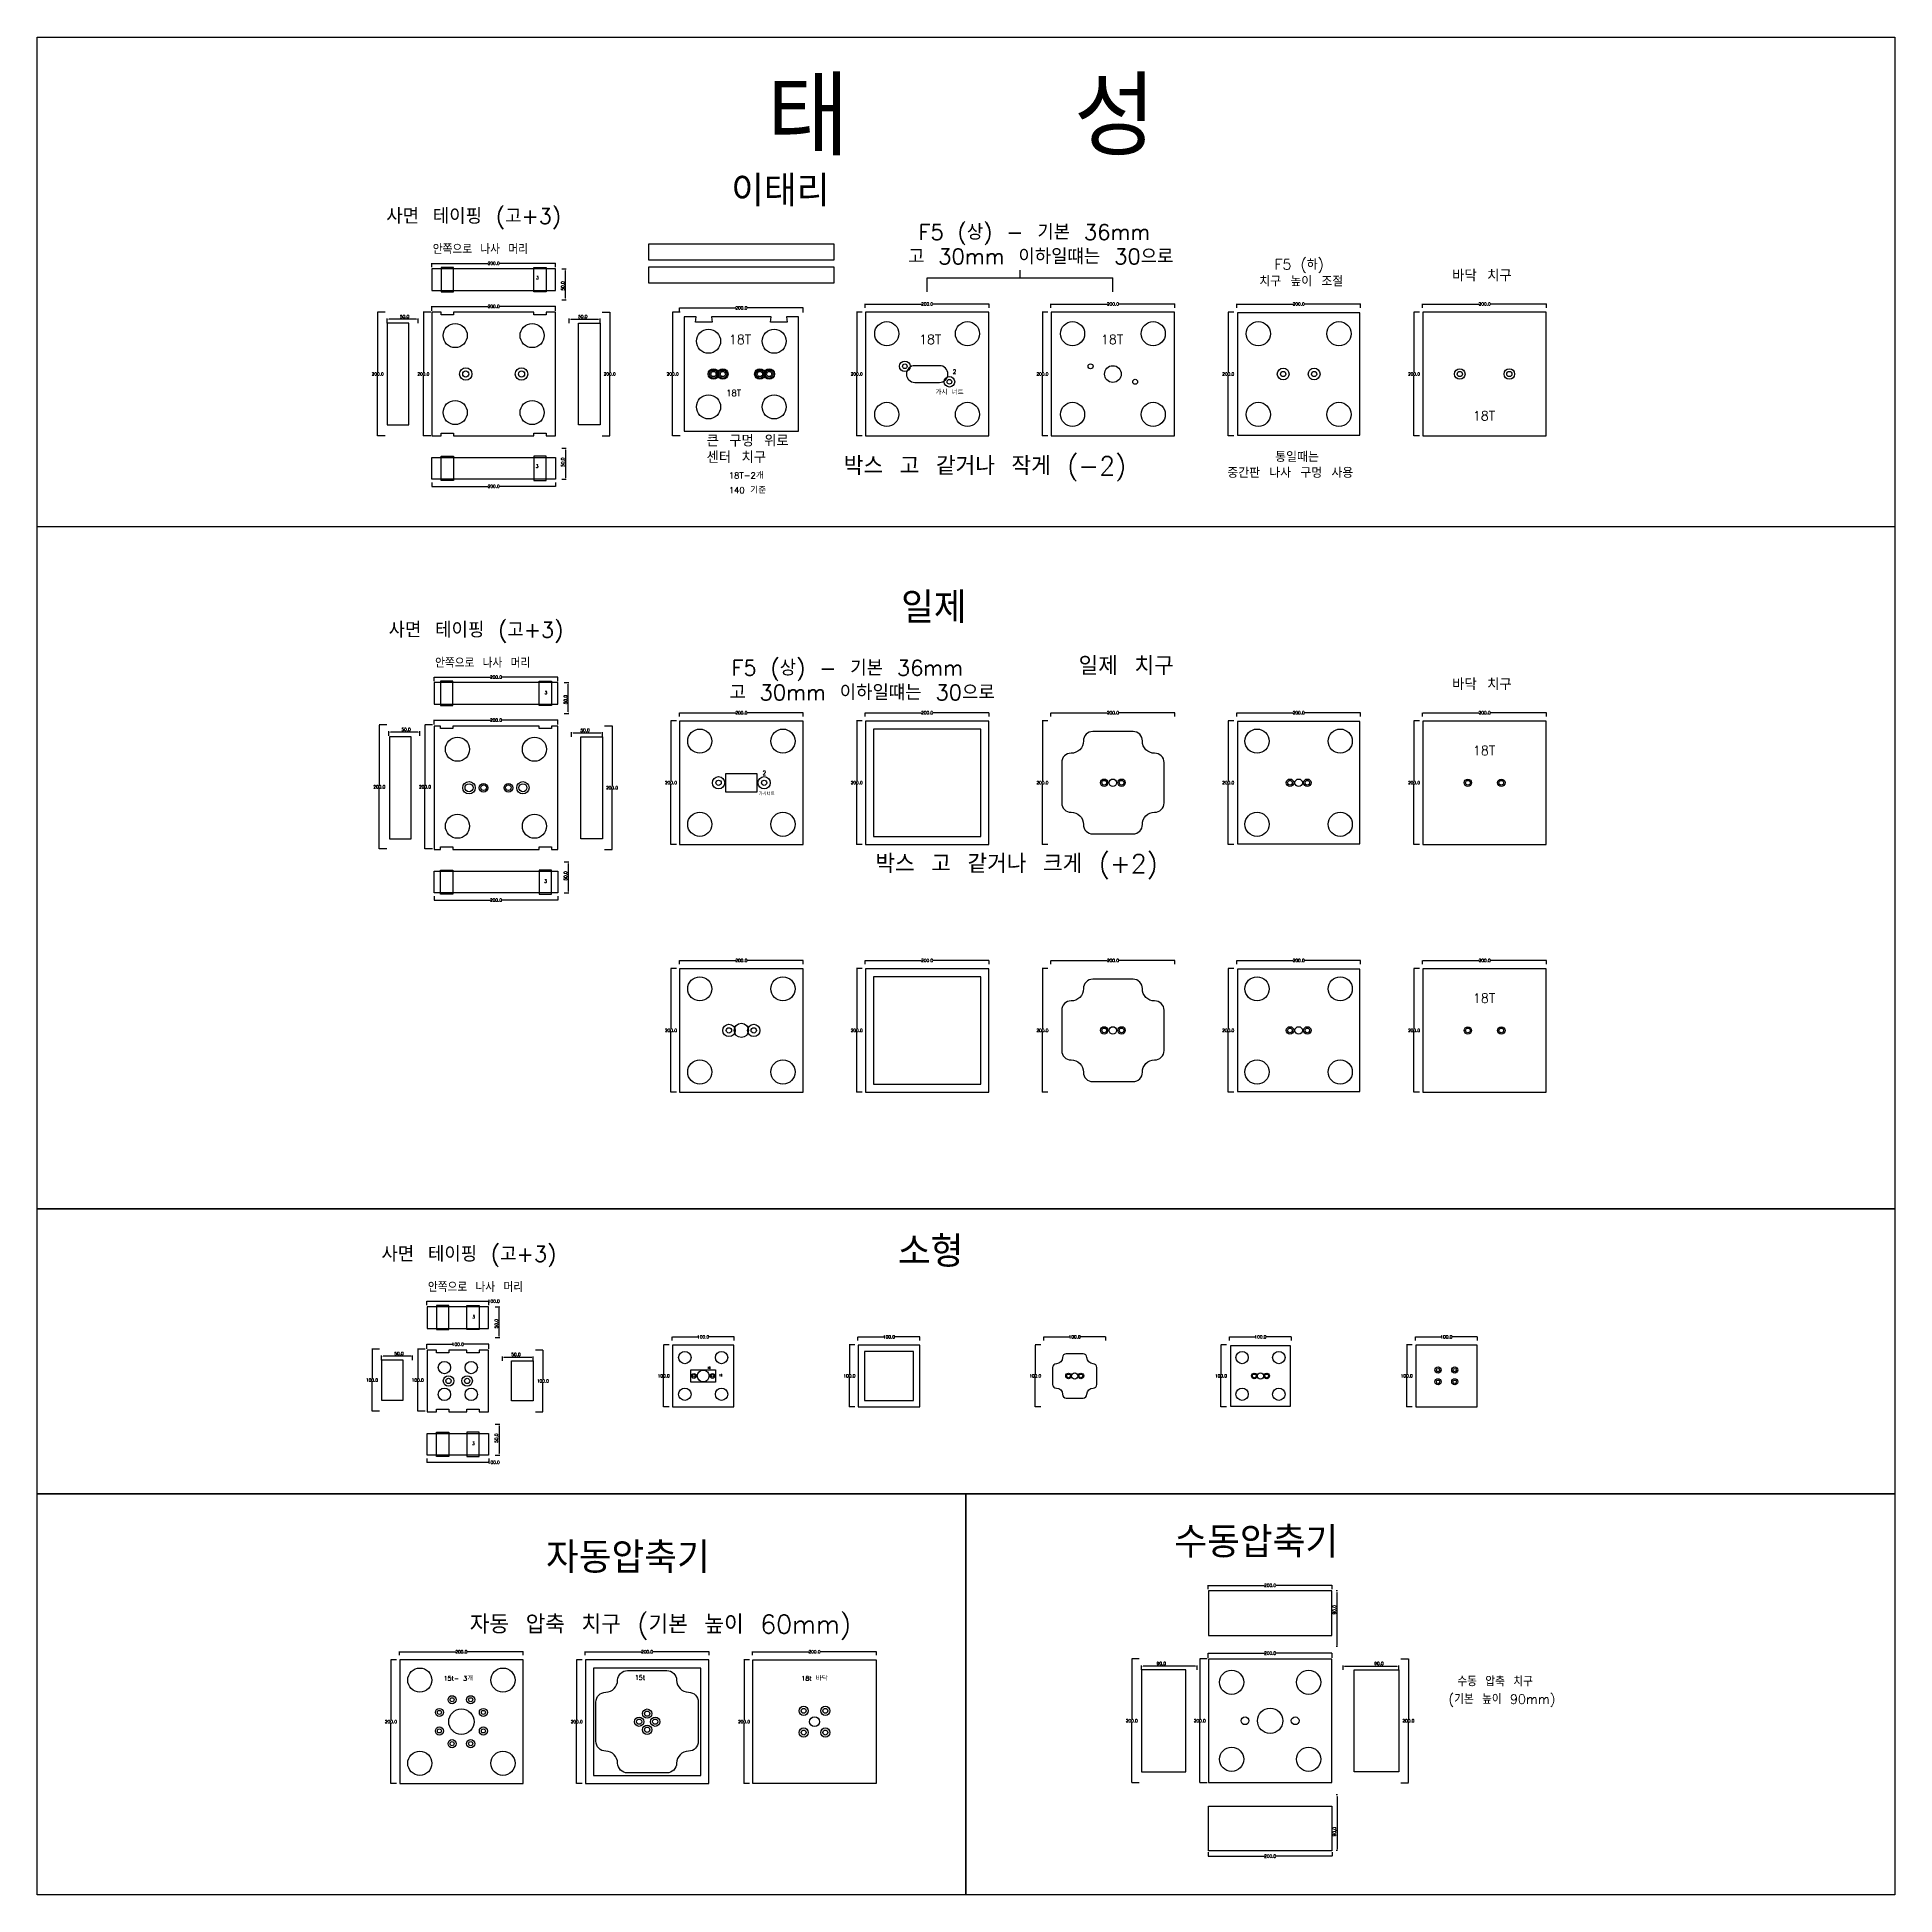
# Model space of a CAD drawing. Header units: millimetres. Extents: x 13291 to 28291, y 200 to 6643.
# Drawn here: x 13291 to 16291, y 200 to 3200 of the extents above; entities that cross this region are included whole.
import ezdxf

# ---------------------------------------------------------------- set-up
doc = ezdxf.new("R2010")
doc.units = ezdxf.units.MM
for name, color, linetype in [('TEXT', 3, 'Continuous'), ('볼트 구멍', 7, 'Continuous'), ('치구', 7, 'Continuous'), ('치수', 7, 'Continuous')]:
    doc.layers.add(name, color=color, linetype=linetype)
doc.styles.get("Standard").update_dxf_attribs({"font": 'txt.shx', "bigfont": 'whgtxt.shx'})
doc.dimstyles.new('ISO-25', dxfattribs={"dimtxt": 2.5, "dimasz": 2.5, "dimexe": 1.25, "dimexo": 0.625, "dimtad": 1, "dimtxsty": 'Standard', "dimcen": 2.5, "dimadec": 0, "dimazin": 0, "dimtfac": 1, "dimtmove": 0, "dimatfit": 3, "dimfxl": 0, "dimarcsym": 0})
doc.dimstyles.get("Standard").update_dxf_attribs({"dimtxt": 7, "dimasz": 0.18, "dimexe": 0.18, "dimexo": 0.0625, "dimgap": 0.09, "dimtad": 0, "dimtih": 1, "dimtoh": 1, "dimdec": 1, "dimzin": 0, "dimdsep": 46, "dimtxsty": 'Standard', "dimcen": 0.09, "dimadec": 0, "dimazin": 0, "dimtfac": 1, "dimtdec": 1, "dimtofl": 0, "dimtmove": 0, "dimatfit": 3, "dimfxl": 0, "dimtolj": 1, "dimtzin": 0, "dimarcsym": 0})

# ---------------------------------------------------------------- blocks, each defined once
blk = doc.blocks.new('*D6')
at = {"layer": 'Defpoints', "color": 0, "linetype": 'Continuous'}
for p in [(14528.7, 2762.4), (14328.7, 2755), (14528.7, 2755)]:
    blk.add_point(p, dxfattribs=at)
at = {"layer": '치수', "color": 0, "linetype": 'Continuous', "lineweight": -2}
for p, q in [((14328.7, 2755.1), (14328.7, 2762.6)), ((14328.8, 2762.4), (14419.8, 2762.4)), ((14528.5, 2762.4), (14437.5, 2762.4)), ((14528.7, 2755.1), (14528.7, 2762.6))]:
    blk.add_line(p, q, dxfattribs=at)
at = {"layer": '치수', "color": 0, "linetype": 'Continuous'}
for points in [[(14328.8, 2762.4), (14328.8, 2762.4), (14328.7, 2762.4)], [(14528.5, 2762.4), (14528.5, 2762.4), (14528.7, 2762.4)]]:
    blk.add_solid(points, dxfattribs=at)
at = {"layer": '치수', "color": 0, "linetype": 'Continuous', "insert": (14428.7, 2762.4), "char_height": 5, "attachment_point": 5}
blk.add_mtext('\\A1;200.0', dxfattribs=at)
blk = doc.blocks.new('*D53')
at = {"layer": 'Defpoints', "color": 0, "linetype": 'Continuous'}
for p in [(14329.7, 2755.7), (14317.6, 2555.7), (14329.7, 2555.7)]:
    blk.add_point(p, dxfattribs=at)
at = {"layer": '치수', "color": 0, "linetype": 'Continuous', "lineweight": -2}
for p, q in [((14329.6, 2755.7), (14317.4, 2755.7)), ((14317.6, 2755.5), (14317.6, 2658.3)), ((14317.6, 2555.9), (14317.6, 2653.1)), ((14329.6, 2555.7), (14317.4, 2555.7))]:
    blk.add_line(p, q, dxfattribs=at)
at = {"layer": '치수', "color": 0, "linetype": 'Continuous'}
for points in [[(14317.6, 2755.5), (14317.7, 2755.5), (14317.6, 2755.7)], [(14317.6, 2555.9), (14317.7, 2555.9), (14317.6, 2555.7)]]:
    blk.add_solid(points, dxfattribs=at)
at = {"layer": '치수', "color": 0, "linetype": 'Continuous', "insert": (14317.6, 2655.7), "char_height": 5, "attachment_point": 5}
blk.add_mtext('\\A1;200.0', dxfattribs=at)
blk = doc.blocks.new('*D54')
at = {"layer": 'Defpoints', "color": 0, "linetype": 'Continuous'}
for p in [(13927.2, 2755.7), (13915.1, 2555.7), (13927.2, 2555.7)]:
    blk.add_point(p, dxfattribs=at)
at = {"layer": '치수', "color": 0, "linetype": 'Continuous', "lineweight": -2}
for p, q in [((13927.1, 2755.7), (13914.9, 2755.7)), ((13915.1, 2755.5), (13915.1, 2658.3)), ((13915.1, 2555.9), (13915.1, 2653.1)), ((13927.1, 2555.7), (13914.9, 2555.7))]:
    blk.add_line(p, q, dxfattribs=at)
at = {"layer": '치수', "color": 0, "linetype": 'Continuous'}
for points in [[(13915.1, 2755.5), (13915.2, 2755.5), (13915.1, 2755.7)], [(13915.1, 2555.9), (13915.2, 2555.9), (13915.1, 2555.7)]]:
    blk.add_solid(points, dxfattribs=at)
at = {"layer": '치수', "color": 0, "linetype": 'Continuous', "insert": (13915.1, 2655.7), "char_height": 5, "attachment_point": 5}
blk.add_mtext('\\A1;200.0', dxfattribs=at)
blk = doc.blocks.new('*D55')
at = {"layer": 'Defpoints', "color": 0, "linetype": 'Continuous'}
for p in [(14203.9, 2755.7), (14203.9, 2555.7), (14216, 2555.7)]:
    blk.add_point(p, dxfattribs=at)
at = {"layer": '치수', "color": 0, "linetype": 'Continuous', "lineweight": -2}
for p, q in [((14204, 2755.7), (14216.2, 2755.7)), ((14216, 2755.5), (14216, 2658.3)), ((14216, 2555.9), (14216, 2653.1)), ((14204, 2555.7), (14216.2, 2555.7))]:
    blk.add_line(p, q, dxfattribs=at)
at = {"layer": '치수', "color": 0, "linetype": 'Continuous'}
for points in [[(14216, 2755.5), (14216, 2755.5), (14216, 2755.7)], [(14216, 2555.9), (14216, 2555.9), (14216, 2555.7)]]:
    blk.add_solid(points, dxfattribs=at)
at = {"layer": '치수', "color": 0, "linetype": 'Continuous', "insert": (14216, 2655.7), "char_height": 5, "attachment_point": 5}
blk.add_mtext('\\A1;200.0', dxfattribs=at)
blk = doc.blocks.new('*D56')
at = {"layer": 'Defpoints', "color": 0, "linetype": 'Continuous'}
for p in [(13853.4, 2755.7), (13841.3, 2555.7), (13853.4, 2555.7)]:
    blk.add_point(p, dxfattribs=at)
at = {"layer": '치수', "color": 0, "linetype": 'Continuous', "lineweight": -2}
for p, q in [((13853.3, 2755.7), (13841.1, 2755.7)), ((13841.3, 2755.5), (13841.3, 2658.3)), ((13841.3, 2555.9), (13841.3, 2653.1)), ((13853.3, 2555.7), (13841.1, 2555.7))]:
    blk.add_line(p, q, dxfattribs=at)
at = {"layer": '치수', "color": 0, "linetype": 'Continuous'}
for points in [[(13841.3, 2755.5), (13841.3, 2755.5), (13841.3, 2755.7)], [(13841.3, 2555.9), (13841.3, 2555.9), (13841.3, 2555.7)]]:
    blk.add_solid(points, dxfattribs=at)
at = {"layer": '치수', "color": 0, "linetype": 'Continuous', "insert": (13841.3, 2655.7), "char_height": 5, "attachment_point": 5}
blk.add_mtext('\\A1;200.0', dxfattribs=at)
blk = doc.blocks.new('*D73')
at = {"layer": 'Defpoints', "color": 0}
for p in [(14138.3, 2535.8), (14138.3, 2485.8), (14144.5, 2485.8)]:
    blk.add_point(p, dxfattribs=at)
at = {"layer": '치수', "color": 0, "lineweight": -2}
for p, q in [((14139, 2535.8), (14145.8, 2535.8)), ((14144.5, 2533.3), (14144.5, 2488.3)), ((14139, 2485.8), (14145.8, 2485.8))]:
    blk.add_line(p, q, dxfattribs=at)
at = {"layer": '치수', "color": 0}
for points in [[(14144.1, 2533.3), (14144.9, 2533.3), (14144.5, 2535.8)], [(14144.1, 2488.3), (14144.9, 2488.3), (14144.5, 2485.8)]]:
    blk.add_solid(points, dxfattribs=at)
at = {"layer": '치수', "color": 0, "insert": (14141, 2513.3), "char_height": 5, "attachment_point": 5, "rotation": 90}
blk.add_mtext('50,0', dxfattribs=at)
blk = doc.blocks.new('*D74')
at = {"layer": 'Defpoints', "color": 0, "linetype": 'Continuous'}
for p in [(13928.7, 2480.7), (14128.7, 2480.7), (14128.7, 2474.3)]:
    blk.add_point(p, dxfattribs=at)
at = {"layer": '치수', "color": 0, "linetype": 'Continuous', "lineweight": -2}
for p, q in [((13928.7, 2480.6), (13928.7, 2474.1)), ((13928.8, 2474.3), (14019.8, 2474.3)), ((14128.5, 2474.3), (14037.5, 2474.3)), ((14128.7, 2480.6), (14128.7, 2474.1))]:
    blk.add_line(p, q, dxfattribs=at)
at = {"layer": '치수', "color": 0, "linetype": 'Continuous'}
for points in [[(13928.8, 2474.3), (13928.8, 2474.3), (13928.7, 2474.3)], [(14128.5, 2474.3), (14128.5, 2474.3), (14128.7, 2474.3)]]:
    blk.add_solid(points, dxfattribs=at)
at = {"layer": '치수', "color": 0, "linetype": 'Continuous', "insert": (14028.7, 2474.3), "char_height": 5, "attachment_point": 5}
blk.add_mtext('\\A1;200.0', dxfattribs=at)
blk = doc.blocks.new('*D112')
at = {"layer": 'Defpoints', "color": 0, "linetype": 'Continuous'}
for p in [(13855.9, 2089), (13843.9, 1889), (13855.9, 1889)]:
    blk.add_point(p, dxfattribs=at)
at = {"layer": '치수', "color": 0, "linetype": 'Continuous', "lineweight": -2}
for p, q in [((13855.9, 2089), (13843.7, 2089)), ((13843.9, 2088.8), (13843.9, 1991.6)), ((13843.9, 1889.1), (13843.9, 1986.4)), ((13855.9, 1889), (13843.7, 1889))]:
    blk.add_line(p, q, dxfattribs=at)
at = {"layer": '치수', "color": 0, "linetype": 'Continuous'}
for points in [[(13843.8, 2088.8), (13843.9, 2088.8), (13843.9, 2089)], [(13843.8, 1889.1), (13843.9, 1889.1), (13843.9, 1889)]]:
    blk.add_solid(points, dxfattribs=at)
at = {"layer": '치수', "color": 0, "linetype": 'Continuous', "insert": (13843.9, 1989), "char_height": 5, "attachment_point": 5}
blk.add_mtext('\\A1;200.0', dxfattribs=at)
blk = doc.blocks.new('*D151')
at = {"layer": 'Defpoints', "color": 0, "linetype": 'Continuous'}
for p in [(13928.7, 2828), (14128.7, 2834.4), (14128.7, 2828)]:
    blk.add_point(p, dxfattribs=at)
at = {"layer": '치수', "color": 0, "linetype": 'Continuous', "lineweight": -2}
for p, q in [((13928.7, 2828), (13928.7, 2834.5)), ((13928.8, 2834.4), (14019.8, 2834.4)), ((14128.5, 2834.4), (14037.5, 2834.4)), ((14128.7, 2828), (14128.7, 2834.5))]:
    blk.add_line(p, q, dxfattribs=at)
at = {"layer": '치수', "color": 0, "linetype": 'Continuous'}
for points in [[(13928.8, 2834.4), (13928.8, 2834.3), (13928.7, 2834.4)], [(14128.5, 2834.4), (14128.5, 2834.3), (14128.7, 2834.4)]]:
    blk.add_solid(points, dxfattribs=at)
at = {"layer": '치수', "color": 0, "linetype": 'Continuous', "insert": (14028.7, 2834.4), "char_height": 5, "attachment_point": 5}
blk.add_mtext('\\A1;200.0', dxfattribs=at)
blk = doc.blocks.new('*D152')
at = {"layer": 'Defpoints', "color": 0, "linetype": 'Continuous'}
for p in [(14323.8, 2095.7), (14314.9, 1895.7), (14323.8, 1895.7)]:
    blk.add_point(p, dxfattribs=at)
at = {"layer": '치수', "color": 0, "linetype": 'Continuous', "lineweight": -2}
for p, q in [((14323.7, 2095.7), (14314.7, 2095.7)), ((14314.9, 2095.5), (14314.9, 1998.3)), ((14314.9, 1895.9), (14314.9, 1993.1)), ((14323.7, 1895.7), (14314.7, 1895.7))]:
    blk.add_line(p, q, dxfattribs=at)
at = {"layer": '치수', "color": 0, "linetype": 'Continuous'}
for points in [[(14314.8, 2095.5), (14314.9, 2095.5), (14314.9, 2095.7)], [(14314.8, 1895.9), (14314.9, 1895.9), (14314.9, 1895.7)]]:
    blk.add_solid(points, dxfattribs=at)
at = {"layer": '치수', "color": 0, "linetype": 'Continuous', "insert": (14314.9, 1995.7), "char_height": 5, "attachment_point": 5}
blk.add_mtext('\\A1;200.0', dxfattribs=at)
blk = doc.blocks.new('*D153')
at = {"layer": 'Defpoints', "color": 0, "linetype": 'Continuous'}
for p in [(14207.7, 2087.6), (14207.7, 1887.6), (14219.8, 1887.6)]:
    blk.add_point(p, dxfattribs=at)
at = {"layer": '치수', "color": 0, "linetype": 'Continuous', "lineweight": -2}
for p, q in [((14207.8, 2087.6), (14219.9, 2087.6)), ((14219.8, 2087.4), (14219.8, 1990.2)), ((14219.8, 1887.7), (14219.8, 1985)), ((14207.8, 1887.6), (14219.9, 1887.6))]:
    blk.add_line(p, q, dxfattribs=at)
at = {"layer": '치수', "color": 0, "linetype": 'Continuous'}
for points in [[(14219.7, 2087.4), (14219.8, 2087.4), (14219.8, 2087.6)], [(14219.7, 1887.7), (14219.8, 1887.7), (14219.8, 1887.6)]]:
    blk.add_solid(points, dxfattribs=at)
at = {"layer": '치수', "color": 0, "linetype": 'Continuous', "insert": (14219.8, 1987.6), "char_height": 5, "attachment_point": 5}
blk.add_mtext('\\A1;200.0', dxfattribs=at)
blk = doc.blocks.new('*D154')
at = {"layer": 'Defpoints', "color": 0}
for p in [(14142.1, 1867.7), (14142.1, 1817.7), (14149, 1817.7)]:
    blk.add_point(p, dxfattribs=at)
at = {"layer": '치수', "color": 0, "lineweight": -2}
for p, q in [((14142.7, 1867.7), (14150.2, 1867.7)), ((14149, 1865.2), (14149, 1820.2)), ((14142.7, 1817.7), (14150.2, 1817.7))]:
    blk.add_line(p, q, dxfattribs=at)
at = {"layer": '치수', "color": 0}
for points in [[(14148.6, 1865.2), (14149.4, 1865.2), (14149, 1867.7)], [(14148.6, 1820.2), (14149.4, 1820.2), (14149, 1817.7)]]:
    blk.add_solid(points, dxfattribs=at)
at = {"layer": '치수', "color": 0, "insert": (14145.4, 1845.2), "char_height": 5, "attachment_point": 5, "rotation": 90}
blk.add_mtext('50,0', dxfattribs=at)
blk = doc.blocks.new('*D155')
at = {"layer": 'Defpoints', "color": 0}
for p in [(14204.3, 2076), (14154.3, 2069.3), (14204.3, 2069.3)]:
    blk.add_point(p, dxfattribs=at)
at = {"layer": '치수', "color": 0, "lineweight": -2}
for p, q in [((14154.3, 2069.9), (14154.3, 2077.3)), ((14156.8, 2076), (14201.8, 2076)), ((14204.3, 2069.9), (14204.3, 2077.3))]:
    blk.add_line(p, q, dxfattribs=at)
at = {"layer": '치수', "color": 0}
for points in [[(14156.8, 2076.5), (14156.8, 2075.6), (14154.3, 2076)], [(14201.8, 2076.5), (14201.8, 2075.6), (14204.3, 2076)]]:
    blk.add_solid(points, dxfattribs=at)
at = {"layer": '치수', "color": 0, "insert": (14176.3, 2079.6), "char_height": 5, "attachment_point": 5}
blk.add_mtext('50,0', dxfattribs=at)
blk = doc.blocks.new('*D156')
at = {"layer": 'Defpoints', "color": 0}
for p in [(14142.1, 2157.4), (14149, 2157.4), (14142.1, 2107.4)]:
    blk.add_point(p, dxfattribs=at)
at = {"layer": '치수', "color": 0, "lineweight": -2}
for p, q in [((14142.7, 2157.4), (14150.2, 2157.4)), ((14149, 2109.9), (14149, 2154.9)), ((14142.7, 2107.4), (14150.2, 2107.4))]:
    blk.add_line(p, q, dxfattribs=at)
at = {"layer": '치수', "color": 0}
for points in [[(14148.6, 2154.9), (14149.4, 2154.9), (14149, 2157.4)], [(14148.6, 2109.9), (14149.4, 2109.9), (14149, 2107.4)]]:
    blk.add_solid(points, dxfattribs=at)
at = {"layer": '치수', "color": 0, "insert": (14145.4, 2129.9), "char_height": 5, "attachment_point": 5, "rotation": 90}
blk.add_mtext('50,0', dxfattribs=at)
blk = doc.blocks.new('*D157')
at = {"layer": 'Defpoints', "color": 0, "linetype": 'Continuous'}
for p in [(14328.7, 2102.8), (14528.7, 2108.7), (14528.7, 2102.8)]:
    blk.add_point(p, dxfattribs=at)
at = {"layer": '치수', "color": 0, "linetype": 'Continuous', "lineweight": -2}
for p, q in [((14328.7, 2102.8), (14328.7, 2108.8)), ((14328.8, 2108.7), (14419.8, 2108.7)), ((14528.5, 2108.7), (14437.5, 2108.7)), ((14528.7, 2102.8), (14528.7, 2108.8))]:
    blk.add_line(p, q, dxfattribs=at)
at = {"layer": '치수', "color": 0, "linetype": 'Continuous'}
for points in [[(14328.8, 2108.7), (14328.8, 2108.6), (14328.7, 2108.7)], [(14528.5, 2108.7), (14528.5, 2108.6), (14528.7, 2108.7)]]:
    blk.add_solid(points, dxfattribs=at)
at = {"layer": '치수', "color": 0, "linetype": 'Continuous', "insert": (14428.7, 2108.7), "char_height": 5, "attachment_point": 5}
blk.add_mtext('\\A1;200.0', dxfattribs=at)
blk = doc.blocks.new('*D158')
at = {"layer": 'Defpoints', "color": 0, "linetype": 'Continuous'}
for p in [(13929.8, 2089), (13917.7, 1889), (13929.8, 1889)]:
    blk.add_point(p, dxfattribs=at)
at = {"layer": '치수', "color": 0, "linetype": 'Continuous', "lineweight": -2}
for p, q in [((13929.7, 2089), (13917.5, 2089)), ((13917.7, 2088.8), (13917.7, 1991.6)), ((13917.7, 1889.1), (13917.7, 1986.4)), ((13929.7, 1889), (13917.5, 1889))]:
    blk.add_line(p, q, dxfattribs=at)
at = {"layer": '치수', "color": 0, "linetype": 'Continuous'}
for points in [[(13917.7, 2088.8), (13917.7, 2088.8), (13917.7, 2089)], [(13917.7, 1889.1), (13917.7, 1889.1), (13917.7, 1889)]]:
    blk.add_solid(points, dxfattribs=at)
at = {"layer": '치수', "color": 0, "linetype": 'Continuous', "insert": (13917.7, 1989), "char_height": 5, "attachment_point": 5}
blk.add_mtext('\\A1;200.0', dxfattribs=at)
blk = doc.blocks.new('*D159')
at = {"layer": 'Defpoints', "color": 0}
for p in [(13859.3, 2077.4), (13859.3, 2070.7), (13909.3, 2070.7)]:
    blk.add_point(p, dxfattribs=at)
at = {"layer": '치수', "color": 0, "lineweight": -2}
for p, q in [((13859.3, 2071.3), (13859.3, 2078.7)), ((13906.8, 2077.4), (13861.8, 2077.4)), ((13909.3, 2071.3), (13909.3, 2078.7))]:
    blk.add_line(p, q, dxfattribs=at)
at = {"layer": '치수', "color": 0}
for points in [[(13861.8, 2077.9), (13861.8, 2077), (13859.3, 2077.4)], [(13906.8, 2077.9), (13906.8, 2077), (13909.3, 2077.4)]]:
    blk.add_solid(points, dxfattribs=at)
at = {"layer": '치수', "color": 0, "insert": (13887.3, 2081), "char_height": 5, "attachment_point": 5}
blk.add_mtext('50,0', dxfattribs=at)
blk = doc.blocks.new('*D160')
at = {"layer": 'Defpoints', "color": 0, "linetype": 'Continuous'}
for p in [(13932.4, 1812.6), (14132.4, 1812.6), (14132.4, 1806.2)]:
    blk.add_point(p, dxfattribs=at)
at = {"layer": '치수', "color": 0, "linetype": 'Continuous', "lineweight": -2}
for p, q in [((13932.4, 1812.5), (13932.4, 1806)), ((13932.6, 1806.2), (14023.6, 1806.2)), ((14132.2, 1806.2), (14041.2, 1806.2)), ((14132.4, 1812.5), (14132.4, 1806))]:
    blk.add_line(p, q, dxfattribs=at)
at = {"layer": '치수', "color": 0, "linetype": 'Continuous'}
for points in [[(13932.6, 1806.2), (13932.6, 1806.2), (13932.4, 1806.2)], [(14132.2, 1806.2), (14132.2, 1806.2), (14132.4, 1806.2)]]:
    blk.add_solid(points, dxfattribs=at)
at = {"layer": '치수', "color": 0, "linetype": 'Continuous', "insert": (14032.4, 1806.2), "char_height": 5, "attachment_point": 5}
blk.add_mtext('\\A1;200.0', dxfattribs=at)
blk = doc.blocks.new('*D161')
at = {"layer": 'Defpoints', "color": 0, "linetype": 'Continuous'}
for p in [(13932.4, 2089.4), (14132.4, 2096.8), (14132.4, 2089.4)]:
    blk.add_point(p, dxfattribs=at)
at = {"layer": '치수', "color": 0, "linetype": 'Continuous', "lineweight": -2}
for p, q in [((13932.4, 2089.5), (13932.4, 2097)), ((13932.6, 2096.8), (14023.6, 2096.8)), ((14132.2, 2096.8), (14041.2, 2096.8)), ((14132.4, 2089.5), (14132.4, 2097))]:
    blk.add_line(p, q, dxfattribs=at)
at = {"layer": '치수', "color": 0, "linetype": 'Continuous'}
for points in [[(13932.6, 2096.8), (13932.6, 2096.8), (13932.4, 2096.8)], [(14132.2, 2096.8), (14132.2, 2096.8), (14132.4, 2096.8)]]:
    blk.add_solid(points, dxfattribs=at)
at = {"layer": '치수', "color": 0, "linetype": 'Continuous', "insert": (14032.4, 2096.8), "char_height": 5, "attachment_point": 5}
blk.add_mtext('\\A1;200.0', dxfattribs=at)
blk = doc.blocks.new('*D162')
at = {"layer": 'Defpoints', "color": 0, "linetype": 'Continuous'}
for p in [(14132.4, 2166.3), (13932.4, 2159.9), (14132.4, 2159.9)]:
    blk.add_point(p, dxfattribs=at)
at = {"layer": '치수', "color": 0, "linetype": 'Continuous', "lineweight": -2}
for p, q in [((13932.4, 2159.9), (13932.4, 2166.4)), ((13932.6, 2166.3), (14023.6, 2166.3)), ((14132.2, 2166.3), (14041.2, 2166.3)), ((14132.4, 2159.9), (14132.4, 2166.4))]:
    blk.add_line(p, q, dxfattribs=at)
at = {"layer": '치수', "color": 0, "linetype": 'Continuous'}
for points in [[(13932.6, 2166.3), (13932.6, 2166.2), (13932.4, 2166.3)], [(14132.2, 2166.3), (14132.2, 2166.2), (14132.4, 2166.3)]]:
    blk.add_solid(points, dxfattribs=at)
at = {"layer": '치수', "color": 0, "linetype": 'Continuous', "insert": (14032.4, 2166.3), "char_height": 5, "attachment_point": 5}
blk.add_mtext('\\A1;200.0', dxfattribs=at)
blk = doc.blocks.new('*D163')
at = {"layer": 'Defpoints', "color": 0, "linetype": 'Continuous'}
for p in [(14128.7, 2764.9), (13928.7, 2757.5), (14128.7, 2757.5)]:
    blk.add_point(p, dxfattribs=at)
at = {"layer": '치수', "color": 0, "linetype": 'Continuous', "lineweight": -2}
for p, q in [((13928.7, 2757.6), (13928.7, 2765.1)), ((13928.8, 2764.9), (14019.8, 2764.9)), ((14128.5, 2764.9), (14037.5, 2764.9)), ((14128.7, 2757.6), (14128.7, 2765.1))]:
    blk.add_line(p, q, dxfattribs=at)
at = {"layer": '치수', "color": 0, "linetype": 'Continuous'}
for points in [[(13928.8, 2764.9), (13928.8, 2764.9), (13928.7, 2764.9)], [(14128.5, 2764.9), (14128.5, 2764.9), (14128.7, 2764.9)]]:
    blk.add_solid(points, dxfattribs=at)
at = {"layer": '치수', "color": 0, "linetype": 'Continuous', "insert": (14028.7, 2764.9), "char_height": 5, "attachment_point": 5}
blk.add_mtext('\\A1;200.0', dxfattribs=at)
blk = doc.blocks.new('*D164')
at = {"layer": 'Defpoints', "color": 0}
for p in [(14150.6, 2737.4), (14200.6, 2744.1), (14200.6, 2737.4)]:
    blk.add_point(p, dxfattribs=at)
at = {"layer": '치수', "color": 0, "lineweight": -2}
for p, q in [((14150.6, 2738), (14150.6, 2745.4)), ((14153.1, 2744.1), (14198.1, 2744.1)), ((14200.6, 2738), (14200.6, 2745.4))]:
    blk.add_line(p, q, dxfattribs=at)
at = {"layer": '치수', "color": 0}
for points in [[(14153.1, 2744.6), (14153.1, 2743.7), (14150.6, 2744.1)], [(14198.1, 2744.6), (14198.1, 2743.7), (14200.6, 2744.1)]]:
    blk.add_solid(points, dxfattribs=at)
at = {"layer": '치수', "color": 0, "insert": (14172.6, 2747.7), "char_height": 5, "attachment_point": 5}
blk.add_mtext('50,0', dxfattribs=at)
blk = doc.blocks.new('*D165')
at = {"layer": 'Defpoints', "color": 0}
for p in [(13856.8, 2744.1), (13856.8, 2737.4), (13906.8, 2737.4)]:
    blk.add_point(p, dxfattribs=at)
at = {"layer": '치수', "color": 0, "lineweight": -2}
for p, q in [((13856.8, 2738), (13856.8, 2745.4)), ((13904.3, 2744.1), (13859.3, 2744.1)), ((13906.8, 2738), (13906.8, 2745.4))]:
    blk.add_line(p, q, dxfattribs=at)
at = {"layer": '치수', "color": 0}
for points in [[(13859.3, 2744.6), (13859.3, 2743.7), (13856.8, 2744.1)], [(13904.3, 2744.6), (13904.3, 2743.7), (13906.8, 2744.1)]]:
    blk.add_solid(points, dxfattribs=at)
at = {"layer": '치수', "color": 0, "insert": (13884.8, 2747.7), "char_height": 5, "attachment_point": 5}
blk.add_mtext('50,0', dxfattribs=at)
blk = doc.blocks.new('*D166')
at = {"layer": 'Defpoints', "color": 0}
for p in [(14138.3, 2825.5), (14144.5, 2825.5), (14138.3, 2775.5)]:
    blk.add_point(p, dxfattribs=at)
at = {"layer": '치수', "color": 0, "lineweight": -2}
for p, q in [((14139, 2825.5), (14145.8, 2825.5)), ((14144.5, 2778), (14144.5, 2823)), ((14139, 2775.5), (14145.8, 2775.5))]:
    blk.add_line(p, q, dxfattribs=at)
at = {"layer": '치수', "color": 0}
for points in [[(14144.1, 2823), (14144.9, 2823), (14144.5, 2825.5)], [(14144.1, 2778), (14144.9, 2778), (14144.5, 2775.5)]]:
    blk.add_solid(points, dxfattribs=at)
at = {"layer": '치수', "color": 0, "insert": (14141, 2798), "char_height": 5, "attachment_point": 5, "rotation": 90}
blk.add_mtext('50,0', dxfattribs=at)
blk = doc.blocks.new('*D174')
at = {"layer": 'Defpoints', "color": 0, "linetype": 'Continuous'}
for p in [(15493.9, 580.8), (15493.9, 380.8), (15505.9, 380.8)]:
    blk.add_point(p, dxfattribs=at)
at = {"layer": '치수', "color": 0, "linetype": 'Continuous', "lineweight": -2}
for p, q in [((15493.9, 580.8), (15506.1, 580.8)), ((15505.9, 580.6), (15505.9, 483.4)), ((15505.9, 381), (15505.9, 478.2)), ((15493.9, 380.8), (15506.1, 380.8))]:
    blk.add_line(p, q, dxfattribs=at)
at = {"layer": '치수', "color": 0, "linetype": 'Continuous'}
for points in [[(15505.9, 580.6), (15506, 580.6), (15505.9, 580.8)], [(15505.9, 381), (15506, 381), (15505.9, 380.8)]]:
    blk.add_solid(points, dxfattribs=at)
at = {"layer": '치수', "color": 0, "linetype": 'Continuous', "insert": (15505.9, 480.8), "char_height": 5, "attachment_point": 5}
blk.add_mtext('\\A1;200.0', dxfattribs=at)
blk = doc.blocks.new('*D175')
at = {"layer": 'Defpoints', "color": 0, "linetype": 'Continuous'}
for p in [(15181.1, 580.8), (15169, 380.8), (15181.1, 380.8)]:
    blk.add_point(p, dxfattribs=at)
at = {"layer": '치수', "color": 0, "linetype": 'Continuous', "lineweight": -2}
for p, q in [((15181, 580.8), (15168.8, 580.8)), ((15169, 580.6), (15169, 483.4)), ((15169, 381), (15169, 478.2)), ((15181, 380.8), (15168.8, 380.8))]:
    blk.add_line(p, q, dxfattribs=at)
at = {"layer": '치수', "color": 0, "linetype": 'Continuous'}
for points in [[(15169, 580.6), (15169.1, 580.6), (15169, 580.8)], [(15169, 381), (15169.1, 381), (15169, 380.8)]]:
    blk.add_solid(points, dxfattribs=at)
at = {"layer": '치수', "color": 0, "linetype": 'Continuous', "insert": (15169, 480.8), "char_height": 5, "attachment_point": 5}
blk.add_mtext('\\A1;200.0', dxfattribs=at)
blk = doc.blocks.new('*D176')
at = {"layer": 'Defpoints', "color": 0, "linetype": 'Continuous'}
for p in [(15071.3, 580.8), (15059.2, 380.8), (15071.3, 380.8)]:
    blk.add_point(p, dxfattribs=at)
at = {"layer": '치수', "color": 0, "linetype": 'Continuous', "lineweight": -2}
for p, q in [((15071.2, 580.8), (15059, 580.8)), ((15059.2, 580.6), (15059.2, 483.4)), ((15059.2, 381), (15059.2, 478.2)), ((15071.2, 380.8), (15059, 380.8))]:
    blk.add_line(p, q, dxfattribs=at)
at = {"layer": '치수', "color": 0, "linetype": 'Continuous'}
for points in [[(15059.2, 580.6), (15059.2, 580.6), (15059.2, 580.8)], [(15059.2, 381), (15059.2, 381), (15059.2, 380.8)]]:
    blk.add_solid(points, dxfattribs=at)
at = {"layer": '치수', "color": 0, "linetype": 'Continuous', "insert": (15059.2, 480.8), "char_height": 5, "attachment_point": 5}
blk.add_mtext('\\A1;200.0', dxfattribs=at)
blk = doc.blocks.new('*D177')
at = {"layer": 'Defpoints', "color": 0, "linetype": 'Continuous'}
for p in [(15523.8, 2755.7), (15514.9, 2555.7), (15523.8, 2555.7)]:
    blk.add_point(p, dxfattribs=at)
at = {"layer": '치수', "color": 0, "linetype": 'Continuous', "lineweight": -2}
for p, q in [((15523.7, 2755.7), (15514.7, 2755.7)), ((15514.9, 2755.5), (15514.9, 2658.3)), ((15514.9, 2555.9), (15514.9, 2653.1)), ((15523.7, 2555.7), (15514.7, 2555.7))]:
    blk.add_line(p, q, dxfattribs=at)
at = {"layer": '치수', "color": 0, "linetype": 'Continuous'}
for points in [[(15514.8, 2755.5), (15514.9, 2755.5), (15514.9, 2755.7)], [(15514.8, 2555.9), (15514.9, 2555.9), (15514.9, 2555.7)]]:
    blk.add_solid(points, dxfattribs=at)
at = {"layer": '치수', "color": 0, "linetype": 'Continuous', "insert": (15514.9, 2655.7), "char_height": 5, "attachment_point": 5}
blk.add_mtext('\\A1;200.0', dxfattribs=at)
blk = doc.blocks.new('*D178')
at = {"layer": 'Defpoints', "color": 0, "linetype": 'Continuous'}
for p in [(15223.8, 2755.7), (15214.9, 2555.7), (15223.8, 2555.7)]:
    blk.add_point(p, dxfattribs=at)
at = {"layer": '치수', "color": 0, "linetype": 'Continuous', "lineweight": -2}
for p, q in [((15223.7, 2755.7), (15214.7, 2755.7)), ((15214.9, 2755.5), (15214.9, 2658.3)), ((15214.9, 2555.9), (15214.9, 2653.1)), ((15223.7, 2555.7), (15214.7, 2555.7))]:
    blk.add_line(p, q, dxfattribs=at)
at = {"layer": '치수', "color": 0, "linetype": 'Continuous'}
for points in [[(15214.8, 2755.5), (15214.9, 2755.5), (15214.9, 2755.7)], [(15214.8, 2555.9), (15214.9, 2555.9), (15214.9, 2555.7)]]:
    blk.add_solid(points, dxfattribs=at)
at = {"layer": '치수', "color": 0, "linetype": 'Continuous', "insert": (15214.9, 2655.7), "char_height": 5, "attachment_point": 5}
blk.add_mtext('\\A1;200.0', dxfattribs=at)
blk = doc.blocks.new('*D179')
at = {"layer": 'Defpoints', "color": 0, "linetype": 'Continuous'}
for p in [(14623.8, 2755.7), (14614.9, 2555.7), (14623.8, 2555.7)]:
    blk.add_point(p, dxfattribs=at)
at = {"layer": '치수', "color": 0, "linetype": 'Continuous', "lineweight": -2}
for p, q in [((14623.7, 2755.7), (14614.7, 2755.7)), ((14614.9, 2755.5), (14614.9, 2658.3)), ((14614.9, 2555.9), (14614.9, 2653.1)), ((14623.7, 2555.7), (14614.7, 2555.7))]:
    blk.add_line(p, q, dxfattribs=at)
at = {"layer": '치수', "color": 0, "linetype": 'Continuous'}
for points in [[(14614.8, 2755.5), (14614.9, 2755.5), (14614.9, 2755.7)], [(14614.8, 2555.9), (14614.9, 2555.9), (14614.9, 2555.7)]]:
    blk.add_solid(points, dxfattribs=at)
at = {"layer": '치수', "color": 0, "linetype": 'Continuous', "insert": (14614.9, 2655.7), "char_height": 5, "attachment_point": 5}
blk.add_mtext('\\A1;200.0', dxfattribs=at)
blk = doc.blocks.new('*D180')
at = {"layer": 'Defpoints', "color": 0, "linetype": 'Continuous'}
for p in [(14923.8, 2755.7), (14914.9, 2555.7), (14923.8, 2555.7)]:
    blk.add_point(p, dxfattribs=at)
at = {"layer": '치수', "color": 0, "linetype": 'Continuous', "lineweight": -2}
for p, q in [((14923.7, 2755.7), (14914.7, 2755.7)), ((14914.9, 2755.5), (14914.9, 2658.3)), ((14914.9, 2555.9), (14914.9, 2653.1)), ((14923.7, 2555.7), (14914.7, 2555.7))]:
    blk.add_line(p, q, dxfattribs=at)
at = {"layer": '치수', "color": 0, "linetype": 'Continuous'}
for points in [[(14914.8, 2755.5), (14914.9, 2755.5), (14914.9, 2755.7)], [(14914.8, 2555.9), (14914.9, 2555.9), (14914.9, 2555.7)]]:
    blk.add_solid(points, dxfattribs=at)
at = {"layer": '치수', "color": 0, "linetype": 'Continuous', "insert": (14914.9, 2655.7), "char_height": 5, "attachment_point": 5}
blk.add_mtext('\\A1;200.0', dxfattribs=at)
blk = doc.blocks.new('*D200')
at = {"layer": 'Defpoints', "color": 0, "linetype": 'Continuous'}
for p in [(15182.6, 268.5), (15382.6, 268.5), (15382.6, 262.1)]:
    blk.add_point(p, dxfattribs=at)
at = {"layer": '치수', "color": 0, "linetype": 'Continuous', "lineweight": -2}
for p, q in [((15182.6, 268.5), (15182.6, 261.9)), ((15182.7, 262.1), (15273.7, 262.1)), ((15382.4, 262.1), (15291.4, 262.1)), ((15382.6, 268.5), (15382.6, 261.9))]:
    blk.add_line(p, q, dxfattribs=at)
at = {"layer": '치수', "color": 0, "linetype": 'Continuous'}
for points in [[(15182.7, 262.1), (15182.7, 262.1), (15182.6, 262.1)], [(15382.4, 262.1), (15382.4, 262.1), (15382.6, 262.1)]]:
    blk.add_solid(points, dxfattribs=at)
at = {"layer": '치수', "color": 0, "linetype": 'Continuous', "insert": (15282.6, 262.1), "char_height": 5, "attachment_point": 5}
blk.add_mtext('\\A1;200.0', dxfattribs=at)
blk = doc.blocks.new('*D201')
at = {"layer": 'Defpoints', "color": 0}
for p in [(15392.2, 361.1), (15390.6, 271.1), (15392.2, 271.1)]:
    blk.add_point(p, dxfattribs=at)
at = {"layer": '치수', "color": 0, "lineweight": -2}
for p, q in [((15391.6, 361.1), (15389.4, 361.1)), ((15390.6, 358.6), (15390.6, 273.6)), ((15391.6, 271.1), (15389.4, 271.1))]:
    blk.add_line(p, q, dxfattribs=at)
at = {"layer": '치수', "color": 0}
for points in [[(15390.2, 358.6), (15391, 358.6), (15390.6, 361.1)], [(15390.2, 273.6), (15391, 273.6), (15390.6, 271.1)]]:
    blk.add_solid(points, dxfattribs=at)
at = {"layer": '치수', "color": 0, "insert": (15387.1, 301.6), "char_height": 5, "attachment_point": 5, "rotation": 90}
blk.add_mtext('90,0', dxfattribs=at)
blk = doc.blocks.new('*D206')
at = {"layer": 'Defpoints', "color": 0, "linetype": 'Continuous'}
for p in [(13876.5, 586.4), (14076.5, 592.3), (14076.5, 586.4)]:
    blk.add_point(p, dxfattribs=at)
at = {"layer": '치수', "color": 0, "linetype": 'Continuous', "lineweight": -2}
for p, q in [((13876.5, 586.5), (13876.5, 592.5)), ((13876.7, 592.3), (13967.7, 592.3)), ((14076.3, 592.3), (13985.4, 592.3)), ((14076.5, 586.5), (14076.5, 592.5))]:
    blk.add_line(p, q, dxfattribs=at)
at = {"layer": '치수', "color": 0, "linetype": 'Continuous'}
for points in [[(13876.7, 592.3), (13876.7, 592.3), (13876.5, 592.3)], [(14076.3, 592.3), (14076.3, 592.3), (14076.5, 592.3)]]:
    blk.add_solid(points, dxfattribs=at)
at = {"layer": '치수', "color": 0, "linetype": 'Continuous', "insert": (13976.5, 592.3), "char_height": 5, "attachment_point": 5}
blk.add_mtext('\\A1;200.0', dxfattribs=at)
blk = doc.blocks.new('*D207')
at = {"layer": 'Defpoints', "color": 0, "linetype": 'Continuous'}
for p in [(15228.7, 2102.8), (15428.7, 2108.7), (15428.7, 2102.8)]:
    blk.add_point(p, dxfattribs=at)
at = {"layer": '치수', "color": 0, "linetype": 'Continuous', "lineweight": -2}
for p, q in [((15228.7, 2102.8), (15228.7, 2108.8)), ((15228.8, 2108.7), (15319.8, 2108.7)), ((15428.5, 2108.7), (15337.5, 2108.7)), ((15428.7, 2102.8), (15428.7, 2108.8))]:
    blk.add_line(p, q, dxfattribs=at)
at = {"layer": '치수', "color": 0, "linetype": 'Continuous'}
for points in [[(15228.8, 2108.7), (15228.8, 2108.6), (15228.7, 2108.7)], [(15428.5, 2108.7), (15428.5, 2108.6), (15428.7, 2108.7)]]:
    blk.add_solid(points, dxfattribs=at)
at = {"layer": '치수', "color": 0, "linetype": 'Continuous', "insert": (15328.7, 2108.7), "char_height": 5, "attachment_point": 5}
blk.add_mtext('\\A1;200.0', dxfattribs=at)
blk = doc.blocks.new('*D208')
at = {"layer": 'Defpoints', "color": 0, "linetype": 'Continuous'}
for p in [(14928.7, 2762.8), (15128.7, 2768.7), (15128.7, 2762.8)]:
    blk.add_point(p, dxfattribs=at)
at = {"layer": '치수', "color": 0, "linetype": 'Continuous', "lineweight": -2}
for p, q in [((14928.7, 2762.8), (14928.7, 2768.8)), ((14928.8, 2768.7), (15019.8, 2768.7)), ((15128.5, 2768.7), (15037.5, 2768.7)), ((15128.7, 2762.8), (15128.7, 2768.8))]:
    blk.add_line(p, q, dxfattribs=at)
at = {"layer": '치수', "color": 0, "linetype": 'Continuous'}
for points in [[(14928.8, 2768.7), (14928.8, 2768.6), (14928.7, 2768.7)], [(15128.5, 2768.7), (15128.5, 2768.6), (15128.7, 2768.7)]]:
    blk.add_solid(points, dxfattribs=at)
at = {"layer": '치수', "color": 0, "linetype": 'Continuous', "insert": (15028.7, 2768.7), "char_height": 5, "attachment_point": 5}
blk.add_mtext('\\A1;200.0', dxfattribs=at)
blk = doc.blocks.new('*D217')
at = {"layer": 'Defpoints', "color": 0, "linetype": 'Continuous'}
for p in [(15223.8, 2095.7), (15214.9, 1895.7), (15223.8, 1895.7)]:
    blk.add_point(p, dxfattribs=at)
at = {"layer": '치수', "color": 0, "linetype": 'Continuous', "lineweight": -2}
for p, q in [((15223.7, 2095.7), (15214.7, 2095.7)), ((15214.9, 2095.5), (15214.9, 1998.3)), ((15214.9, 1895.9), (15214.9, 1993.1)), ((15223.7, 1895.7), (15214.7, 1895.7))]:
    blk.add_line(p, q, dxfattribs=at)
at = {"layer": '치수', "color": 0, "linetype": 'Continuous'}
for points in [[(15214.8, 2095.5), (15214.9, 2095.5), (15214.9, 2095.7)], [(15214.8, 1895.9), (15214.9, 1895.9), (15214.9, 1895.7)]]:
    blk.add_solid(points, dxfattribs=at)
at = {"layer": '치수', "color": 0, "linetype": 'Continuous', "insert": (15214.9, 1995.7), "char_height": 5, "attachment_point": 5}
blk.add_mtext('\\A1;200.0', dxfattribs=at)
blk = doc.blocks.new('*D218')
at = {"layer": 'Defpoints', "color": 0, "linetype": 'Continuous'}
for p in [(14923.8, 2095.7), (14914.9, 1895.7), (14923.8, 1895.7)]:
    blk.add_point(p, dxfattribs=at)
at = {"layer": '치수', "color": 0, "linetype": 'Continuous', "lineweight": -2}
for p, q in [((14923.7, 2095.7), (14914.7, 2095.7)), ((14914.9, 2095.5), (14914.9, 1998.3)), ((14914.9, 1895.9), (14914.9, 1993.1)), ((14923.7, 1895.7), (14914.7, 1895.7))]:
    blk.add_line(p, q, dxfattribs=at)
at = {"layer": '치수', "color": 0, "linetype": 'Continuous'}
for points in [[(14914.8, 2095.5), (14914.9, 2095.5), (14914.9, 2095.7)], [(14914.8, 1895.9), (14914.9, 1895.9), (14914.9, 1895.7)]]:
    blk.add_solid(points, dxfattribs=at)
at = {"layer": '치수', "color": 0, "linetype": 'Continuous', "insert": (14914.9, 1995.7), "char_height": 5, "attachment_point": 5}
blk.add_mtext('\\A1;200.0', dxfattribs=at)
blk = doc.blocks.new('*D219')
at = {"layer": 'Defpoints', "color": 0, "linetype": 'Continuous'}
for p in [(14928.7, 2102.8), (15128.7, 2108.7), (15128.7, 2102.8)]:
    blk.add_point(p, dxfattribs=at)
at = {"layer": '치수', "color": 0, "linetype": 'Continuous', "lineweight": -2}
for p, q in [((14928.7, 2102.8), (14928.7, 2108.8)), ((14928.8, 2108.7), (15019.8, 2108.7)), ((15128.5, 2108.7), (15037.5, 2108.7)), ((15128.7, 2102.8), (15128.7, 2108.8))]:
    blk.add_line(p, q, dxfattribs=at)
at = {"layer": '치수', "color": 0, "linetype": 'Continuous'}
for points in [[(14928.8, 2108.7), (14928.8, 2108.6), (14928.7, 2108.7)], [(15128.5, 2108.7), (15128.5, 2108.6), (15128.7, 2108.7)]]:
    blk.add_solid(points, dxfattribs=at)
at = {"layer": '치수', "color": 0, "linetype": 'Continuous', "insert": (15028.7, 2108.7), "char_height": 5, "attachment_point": 5}
blk.add_mtext('\\A1;200.0', dxfattribs=at)
blk = doc.blocks.new('*D220')
at = {"layer": 'Defpoints', "color": 0, "linetype": 'Continuous'}
for p in [(14628.7, 2762.8), (14828.7, 2768.7), (14828.7, 2762.8)]:
    blk.add_point(p, dxfattribs=at)
at = {"layer": '치수', "color": 0, "linetype": 'Continuous', "lineweight": -2}
for p, q in [((14628.7, 2762.8), (14628.7, 2768.8)), ((14628.8, 2768.7), (14719.8, 2768.7)), ((14828.5, 2768.7), (14737.5, 2768.7)), ((14828.7, 2762.8), (14828.7, 2768.8))]:
    blk.add_line(p, q, dxfattribs=at)
at = {"layer": '치수', "color": 0, "linetype": 'Continuous'}
for points in [[(14628.8, 2768.7), (14628.8, 2768.6), (14628.7, 2768.7)], [(14828.5, 2768.7), (14828.5, 2768.6), (14828.7, 2768.7)]]:
    blk.add_solid(points, dxfattribs=at)
at = {"layer": '치수', "color": 0, "linetype": 'Continuous', "insert": (14728.7, 2768.7), "char_height": 5, "attachment_point": 5}
blk.add_mtext('\\A1;200.0', dxfattribs=at)
blk = doc.blocks.new('*D221')
at = {"layer": 'Defpoints', "color": 0, "linetype": 'Continuous'}
for p in [(14623.8, 2095.7), (14614.9, 1895.7), (14623.8, 1895.7)]:
    blk.add_point(p, dxfattribs=at)
at = {"layer": '치수', "color": 0, "linetype": 'Continuous', "lineweight": -2}
for p, q in [((14623.7, 2095.7), (14614.7, 2095.7)), ((14614.9, 2095.5), (14614.9, 1998.3)), ((14614.9, 1895.9), (14614.9, 1993.1)), ((14623.7, 1895.7), (14614.7, 1895.7))]:
    blk.add_line(p, q, dxfattribs=at)
at = {"layer": '치수', "color": 0, "linetype": 'Continuous'}
for points in [[(14614.8, 2095.5), (14614.9, 2095.5), (14614.9, 2095.7)], [(14614.8, 1895.9), (14614.9, 1895.9), (14614.9, 1895.7)]]:
    blk.add_solid(points, dxfattribs=at)
at = {"layer": '치수', "color": 0, "linetype": 'Continuous', "insert": (14614.9, 1995.7), "char_height": 5, "attachment_point": 5}
blk.add_mtext('\\A1;200.0', dxfattribs=at)
blk = doc.blocks.new('*D222')
at = {"layer": 'Defpoints', "color": 0, "linetype": 'Continuous'}
for p in [(14628.7, 2102.8), (14828.7, 2108.7), (14828.7, 2102.8)]:
    blk.add_point(p, dxfattribs=at)
at = {"layer": '치수', "color": 0, "linetype": 'Continuous', "lineweight": -2}
for p, q in [((14628.7, 2102.8), (14628.7, 2108.8)), ((14628.8, 2108.7), (14719.8, 2108.7)), ((14828.5, 2108.7), (14737.5, 2108.7)), ((14828.7, 2102.8), (14828.7, 2108.8))]:
    blk.add_line(p, q, dxfattribs=at)
at = {"layer": '치수', "color": 0, "linetype": 'Continuous'}
for points in [[(14628.8, 2108.7), (14628.8, 2108.6), (14628.7, 2108.7)], [(14828.5, 2108.7), (14828.5, 2108.6), (14828.7, 2108.7)]]:
    blk.add_solid(points, dxfattribs=at)
at = {"layer": '치수', "color": 0, "linetype": 'Continuous', "insert": (14728.7, 2108.7), "char_height": 5, "attachment_point": 5}
blk.add_mtext('\\A1;200.0', dxfattribs=at)
blk = doc.blocks.new('*D231')
at = {"layer": 'Defpoints', "color": 0, "linetype": 'Continuous'}
for p in [(13871.6, 579.3), (13862.7, 379.3), (13871.6, 379.3)]:
    blk.add_point(p, dxfattribs=at)
at = {"layer": '치수', "color": 0, "linetype": 'Continuous', "lineweight": -2}
for p, q in [((13871.6, 579.3), (13862.6, 579.3)), ((13862.7, 579.1), (13862.7, 481.9)), ((13862.7, 379.5), (13862.7, 476.7)), ((13871.6, 379.3), (13862.6, 379.3))]:
    blk.add_line(p, q, dxfattribs=at)
at = {"layer": '치수', "color": 0, "linetype": 'Continuous'}
for points in [[(13862.7, 579.1), (13862.8, 579.1), (13862.7, 579.3)], [(13862.7, 379.5), (13862.8, 379.5), (13862.7, 379.3)]]:
    blk.add_solid(points, dxfattribs=at)
at = {"layer": '치수', "color": 0, "linetype": 'Continuous', "insert": (13862.7, 479.3), "char_height": 5, "attachment_point": 5}
blk.add_mtext('\\A1;200.0', dxfattribs=at)
blk = doc.blocks.new('*D232')
at = {"layer": 'Defpoints', "color": 0, "linetype": 'Continuous'}
for p in [(15523.8, 2095.7), (15514.9, 1895.7), (15523.8, 1895.7)]:
    blk.add_point(p, dxfattribs=at)
at = {"layer": '치수', "color": 0, "linetype": 'Continuous', "lineweight": -2}
for p, q in [((15523.7, 2095.7), (15514.7, 2095.7)), ((15514.9, 2095.5), (15514.9, 1998.3)), ((15514.9, 1895.9), (15514.9, 1993.1)), ((15523.7, 1895.7), (15514.7, 1895.7))]:
    blk.add_line(p, q, dxfattribs=at)
at = {"layer": '치수', "color": 0, "linetype": 'Continuous'}
for points in [[(15514.8, 2095.5), (15514.9, 2095.5), (15514.9, 2095.7)], [(15514.8, 1895.9), (15514.9, 1895.9), (15514.9, 1895.7)]]:
    blk.add_solid(points, dxfattribs=at)
at = {"layer": '치수', "color": 0, "linetype": 'Continuous', "insert": (15514.9, 1995.7), "char_height": 5, "attachment_point": 5}
blk.add_mtext('\\A1;200.0', dxfattribs=at)
blk = doc.blocks.new('*D233')
at = {"layer": 'Defpoints', "color": 0, "linetype": 'Continuous'}
for p in [(15528.9, 2102.8), (15728.9, 2108.7), (15728.9, 2102.8)]:
    blk.add_point(p, dxfattribs=at)
at = {"layer": '치수', "color": 0, "linetype": 'Continuous', "lineweight": -2}
for p, q in [((15528.9, 2102.8), (15528.9, 2108.8)), ((15529.1, 2108.7), (15620.1, 2108.7)), ((15728.7, 2108.7), (15637.7, 2108.7)), ((15728.9, 2102.8), (15728.9, 2108.8))]:
    blk.add_line(p, q, dxfattribs=at)
at = {"layer": '치수', "color": 0, "linetype": 'Continuous'}
for points in [[(15529.1, 2108.7), (15529.1, 2108.6), (15528.9, 2108.7)], [(15728.7, 2108.7), (15728.7, 2108.6), (15728.9, 2108.7)]]:
    blk.add_solid(points, dxfattribs=at)
at = {"layer": '치수', "color": 0, "linetype": 'Continuous', "insert": (15628.9, 2108.7), "char_height": 5, "attachment_point": 5}
blk.add_mtext('\\A1;200.0', dxfattribs=at)
blk = doc.blocks.new('*D234')
at = {"layer": 'Defpoints', "color": 0, "linetype": 'Continuous'}
for p in [(15528.9, 2762.8), (15728.9, 2768.7), (15728.9, 2762.8)]:
    blk.add_point(p, dxfattribs=at)
at = {"layer": '치수', "color": 0, "linetype": 'Continuous', "lineweight": -2}
for p, q in [((15528.9, 2762.8), (15528.9, 2768.8)), ((15529.1, 2768.7), (15620.1, 2768.7)), ((15728.7, 2768.7), (15637.7, 2768.7)), ((15728.9, 2762.8), (15728.9, 2768.8))]:
    blk.add_line(p, q, dxfattribs=at)
at = {"layer": '치수', "color": 0, "linetype": 'Continuous'}
for points in [[(15529.1, 2768.7), (15529.1, 2768.6), (15528.9, 2768.7)], [(15728.7, 2768.7), (15728.7, 2768.6), (15728.9, 2768.7)]]:
    blk.add_solid(points, dxfattribs=at)
at = {"layer": '치수', "color": 0, "linetype": 'Continuous', "insert": (15628.9, 2768.7), "char_height": 5, "attachment_point": 5}
blk.add_mtext('\\A1;200.0', dxfattribs=at)
blk = doc.blocks.new('*D235')
at = {"layer": 'Defpoints', "color": 0, "linetype": 'Continuous'}
for p in [(15228.7, 2762.8), (15428.7, 2768.7), (15428.7, 2762.8)]:
    blk.add_point(p, dxfattribs=at)
at = {"layer": '치수', "color": 0, "linetype": 'Continuous', "lineweight": -2}
for p, q in [((15228.7, 2762.8), (15228.7, 2768.8)), ((15228.8, 2768.7), (15319.8, 2768.7)), ((15428.5, 2768.7), (15337.5, 2768.7)), ((15428.7, 2762.8), (15428.7, 2768.8))]:
    blk.add_line(p, q, dxfattribs=at)
at = {"layer": '치수', "color": 0, "linetype": 'Continuous'}
for points in [[(15228.8, 2768.7), (15228.8, 2768.6), (15228.7, 2768.7)], [(15428.5, 2768.7), (15428.5, 2768.6), (15428.7, 2768.7)]]:
    blk.add_solid(points, dxfattribs=at)
at = {"layer": '치수', "color": 0, "linetype": 'Continuous', "insert": (15328.7, 2768.7), "char_height": 5, "attachment_point": 5}
blk.add_mtext('\\A1;200.0', dxfattribs=at)
blk = doc.blocks.new('*D236')
at = {"layer": 'Defpoints', "color": 0, "linetype": 'Continuous'}
for p in [(14446.8, 586.4), (14646.8, 592.3), (14646.8, 586.4)]:
    blk.add_point(p, dxfattribs=at)
at = {"layer": '치수', "color": 0, "linetype": 'Continuous', "lineweight": -2}
for p, q in [((14446.8, 586.5), (14446.8, 592.5)), ((14447, 592.3), (14538, 592.3)), ((14646.6, 592.3), (14555.6, 592.3)), ((14646.8, 586.5), (14646.8, 592.5))]:
    blk.add_line(p, q, dxfattribs=at)
at = {"layer": '치수', "color": 0, "linetype": 'Continuous'}
for points in [[(14447, 592.3), (14447, 592.3), (14446.8, 592.3)], [(14646.6, 592.3), (14646.6, 592.3), (14646.8, 592.3)]]:
    blk.add_solid(points, dxfattribs=at)
at = {"layer": '치수', "color": 0, "linetype": 'Continuous', "insert": (14546.8, 592.3), "char_height": 5, "attachment_point": 5}
blk.add_mtext('\\A1;200.0', dxfattribs=at)
blk = doc.blocks.new('*D247')
at = {"layer": 'Defpoints', "color": 0, "linetype": 'Continuous'}
for p in [(15182.6, 693.1), (15382.6, 699.5), (15382.6, 693.1)]:
    blk.add_point(p, dxfattribs=at)
at = {"layer": '치수', "color": 0, "linetype": 'Continuous', "lineweight": -2}
for p, q in [((15182.6, 693.2), (15182.6, 699.7)), ((15182.7, 699.5), (15273.7, 699.5)), ((15382.4, 699.5), (15291.4, 699.5)), ((15382.6, 693.2), (15382.6, 699.7))]:
    blk.add_line(p, q, dxfattribs=at)
at = {"layer": '치수', "color": 0, "linetype": 'Continuous'}
for points in [[(15182.7, 699.5), (15182.7, 699.5), (15182.6, 699.5)], [(15382.4, 699.5), (15382.4, 699.5), (15382.6, 699.5)]]:
    blk.add_solid(points, dxfattribs=at)
at = {"layer": '치수', "color": 0, "linetype": 'Continuous', "insert": (15282.6, 699.5), "char_height": 5, "attachment_point": 5}
blk.add_mtext('\\A1;200.0', dxfattribs=at)
blk = doc.blocks.new('*D248')
at = {"layer": 'Defpoints', "color": 0, "linetype": 'Continuous'}
for p in [(14176.5, 586.4), (14376.5, 592.3), (14376.5, 586.4)]:
    blk.add_point(p, dxfattribs=at)
at = {"layer": '치수', "color": 0, "linetype": 'Continuous', "lineweight": -2}
for p, q in [((14176.5, 586.5), (14176.5, 592.5)), ((14176.7, 592.3), (14267.7, 592.3)), ((14376.3, 592.3), (14285.4, 592.3)), ((14376.5, 586.5), (14376.5, 592.5))]:
    blk.add_line(p, q, dxfattribs=at)
at = {"layer": '치수', "color": 0, "linetype": 'Continuous'}
for points in [[(14176.7, 592.3), (14176.7, 592.3), (14176.5, 592.3)], [(14376.3, 592.3), (14376.3, 592.3), (14376.5, 592.3)]]:
    blk.add_solid(points, dxfattribs=at)
at = {"layer": '치수', "color": 0, "linetype": 'Continuous', "insert": (14276.5, 592.3), "char_height": 5, "attachment_point": 5}
blk.add_mtext('\\A1;200.0', dxfattribs=at)
blk = doc.blocks.new('*D249')
at = {"layer": 'Defpoints', "color": 0, "linetype": 'Continuous'}
for p in [(14171.6, 579.3), (14162.7, 379.3), (14171.6, 379.3)]:
    blk.add_point(p, dxfattribs=at)
at = {"layer": '치수', "color": 0, "linetype": 'Continuous', "lineweight": -2}
for p, q in [((14171.6, 579.3), (14162.6, 579.3)), ((14162.7, 579.1), (14162.7, 481.9)), ((14162.7, 379.5), (14162.7, 476.7)), ((14171.6, 379.3), (14162.6, 379.3))]:
    blk.add_line(p, q, dxfattribs=at)
at = {"layer": '치수', "color": 0, "linetype": 'Continuous'}
for points in [[(14162.7, 579.1), (14162.8, 579.1), (14162.7, 579.3)], [(14162.7, 379.5), (14162.8, 379.5), (14162.7, 379.3)]]:
    blk.add_solid(points, dxfattribs=at)
at = {"layer": '치수', "color": 0, "linetype": 'Continuous', "insert": (14162.7, 479.3), "char_height": 5, "attachment_point": 5}
blk.add_mtext('\\A1;200.0', dxfattribs=at)
blk = doc.blocks.new('*D250')
at = {"layer": 'Defpoints', "color": 0, "linetype": 'Continuous'}
for p in [(14441.9, 579.3), (14433, 379.3), (14441.9, 379.3)]:
    blk.add_point(p, dxfattribs=at)
at = {"layer": '치수', "color": 0, "linetype": 'Continuous', "lineweight": -2}
for p, q in [((14441.9, 579.3), (14432.8, 579.3)), ((14433, 579.1), (14433, 481.9)), ((14433, 379.5), (14433, 476.7)), ((14441.9, 379.3), (14432.8, 379.3))]:
    blk.add_line(p, q, dxfattribs=at)
at = {"layer": '치수', "color": 0, "linetype": 'Continuous'}
for points in [[(14433, 579.1), (14433, 579.1), (14433, 579.3)], [(14433, 379.5), (14433, 379.5), (14433, 379.3)]]:
    blk.add_solid(points, dxfattribs=at)
at = {"layer": '치수', "color": 0, "linetype": 'Continuous', "insert": (14433, 479.3), "char_height": 5, "attachment_point": 5}
blk.add_mtext('\\A1;200.0', dxfattribs=at)
blk = doc.blocks.new('*D251')
at = {"layer": 'Defpoints', "color": 0, "linetype": 'Continuous'}
for p in [(15182.6, 582.6), (15382.6, 590), (15382.6, 582.6)]:
    blk.add_point(p, dxfattribs=at)
at = {"layer": '치수', "color": 0, "linetype": 'Continuous', "lineweight": -2}
for p, q in [((15182.6, 582.7), (15182.6, 590.2)), ((15182.7, 590), (15273.7, 590)), ((15382.4, 590), (15291.4, 590)), ((15382.6, 582.7), (15382.6, 590.2))]:
    blk.add_line(p, q, dxfattribs=at)
at = {"layer": '치수', "color": 0, "linetype": 'Continuous'}
for points in [[(15182.7, 590.1), (15182.7, 590), (15182.6, 590)], [(15382.4, 590.1), (15382.4, 590), (15382.6, 590)]]:
    blk.add_solid(points, dxfattribs=at)
at = {"layer": '치수', "color": 0, "linetype": 'Continuous', "insert": (15282.6, 590), "char_height": 5, "attachment_point": 5}
blk.add_mtext('\\A1;200.0', dxfattribs=at)
blk = doc.blocks.new('*D252')
at = {"layer": 'Defpoints', "color": 0}
for p in [(15400.3, 562.3), (15490.3, 569.1), (15490.3, 562.3)]:
    blk.add_point(p, dxfattribs=at)
at = {"layer": '치수', "color": 0, "lineweight": -2}
for p, q in [((15400.3, 562.9), (15400.3, 570.3)), ((15490.3, 562.9), (15490.3, 570.3)), ((15402.8, 569.1), (15487.8, 569.1))]:
    blk.add_line(p, q, dxfattribs=at)
at = {"layer": '치수', "color": 0}
for points in [[(15402.8, 569.5), (15402.8, 568.7), (15400.3, 569.1)], [(15487.8, 569.5), (15487.8, 568.7), (15490.3, 569.1)]]:
    blk.add_solid(points, dxfattribs=at)
at = {"layer": '치수', "color": 0, "insert": (15458.3, 572.6), "char_height": 5, "attachment_point": 5}
blk.add_mtext('90,0', dxfattribs=at)
blk = doc.blocks.new('*D253')
at = {"layer": 'Defpoints', "color": 0}
for p in [(15390.6, 690.5), (15392.2, 690.5), (15392.2, 600.5)]:
    blk.add_point(p, dxfattribs=at)
at = {"layer": '치수', "color": 0, "lineweight": -2}
for p, q in [((15391.6, 690.5), (15389.4, 690.5)), ((15390.6, 603), (15390.6, 688)), ((15391.6, 600.5), (15389.4, 600.5))]:
    blk.add_line(p, q, dxfattribs=at)
at = {"layer": '치수', "color": 0}
for points in [[(15390.2, 688), (15391, 688), (15390.6, 690.5)], [(15390.2, 603), (15391, 603), (15390.6, 600.5)]]:
    blk.add_solid(points, dxfattribs=at)
at = {"layer": '치수', "color": 0, "insert": (15387.1, 660), "char_height": 5, "attachment_point": 5, "rotation": 90}
blk.add_mtext('90,0', dxfattribs=at)
blk = doc.blocks.new('*D254')
at = {"layer": 'Defpoints', "color": 0}
for p in [(15074.8, 569.1), (15074.8, 562.3), (15164.8, 562.3)]:
    blk.add_point(p, dxfattribs=at)
at = {"layer": '치수', "color": 0, "lineweight": -2}
for p, q in [((15074.8, 562.9), (15074.8, 570.3)), ((15164.8, 562.9), (15164.8, 570.3)), ((15162.3, 569.1), (15077.3, 569.1))]:
    blk.add_line(p, q, dxfattribs=at)
at = {"layer": '치수', "color": 0}
for points in [[(15077.3, 569.5), (15077.3, 568.7), (15074.8, 569.1)], [(15162.3, 569.5), (15162.3, 568.7), (15164.8, 569.1)]]:
    blk.add_solid(points, dxfattribs=at)
at = {"layer": '치수', "color": 0, "insert": (15106.8, 572.6), "char_height": 5, "attachment_point": 5}
blk.add_mtext('90,0', dxfattribs=at)
blk = doc.blocks.new('*D454')
at = {"layer": 'Defpoints', "color": 0, "linetype": 'Continuous'}
for p in [(15512.1, 1087.7), (15503.2, 987.7), (15512.1, 987.7)]:
    blk.add_point(p, dxfattribs=at)
at = {"layer": '치수', "color": 0, "linetype": 'Continuous', "lineweight": -2}
for p, q in [((15512.1, 1087.7), (15503, 1087.7)), ((15503.2, 1087.5), (15503.2, 1040.3)), ((15503.2, 987.9), (15503.2, 1035.1)), ((15512.1, 987.7), (15503, 987.7))]:
    blk.add_line(p, q, dxfattribs=at)
at = {"layer": '치수', "color": 0, "linetype": 'Continuous'}
for points in [[(15503.2, 1087.5), (15503.3, 1087.5), (15503.2, 1087.7)], [(15503.2, 987.9), (15503.3, 987.9), (15503.2, 987.7)]]:
    blk.add_solid(points, dxfattribs=at)
at = {"layer": '치수', "color": 0, "linetype": 'Continuous', "insert": (15503.2, 1037.7), "char_height": 5, "attachment_point": 5}
blk.add_mtext('\\A1;100.0', dxfattribs=at)
blk = doc.blocks.new('*D455')
at = {"layer": 'Defpoints', "color": 0, "linetype": 'Continuous'}
for p in [(15212.1, 1087.7), (15203.2, 987.7), (15212.1, 987.7)]:
    blk.add_point(p, dxfattribs=at)
at = {"layer": '치수', "color": 0, "linetype": 'Continuous', "lineweight": -2}
for p, q in [((15212.1, 1087.7), (15203, 1087.7)), ((15203.2, 1087.5), (15203.2, 1040.3)), ((15203.2, 987.9), (15203.2, 1035.1)), ((15212.1, 987.7), (15203, 987.7))]:
    blk.add_line(p, q, dxfattribs=at)
at = {"layer": '치수', "color": 0, "linetype": 'Continuous'}
for points in [[(15203.2, 1087.5), (15203.3, 1087.5), (15203.2, 1087.7)], [(15203.2, 987.9), (15203.3, 987.9), (15203.2, 987.7)]]:
    blk.add_solid(points, dxfattribs=at)
at = {"layer": '치수', "color": 0, "linetype": 'Continuous', "insert": (15203.2, 1037.7), "char_height": 5, "attachment_point": 5}
blk.add_mtext('\\A1;100.0', dxfattribs=at)
blk = doc.blocks.new('*D440')
at = {"layer": 'Defpoints', "color": 0, "linetype": 'Continuous'}
for p in [(14912.1, 1087.7), (14903.2, 987.7), (14912.1, 987.7)]:
    blk.add_point(p, dxfattribs=at)
at = {"layer": '치수', "color": 0, "linetype": 'Continuous', "lineweight": -2}
for p, q in [((14912.1, 1087.7), (14903, 1087.7)), ((14903.2, 1087.5), (14903.2, 1040.3)), ((14903.2, 987.9), (14903.2, 1035.1)), ((14912.1, 987.7), (14903, 987.7))]:
    blk.add_line(p, q, dxfattribs=at)
at = {"layer": '치수', "color": 0, "linetype": 'Continuous'}
for points in [[(14903.2, 1087.5), (14903.3, 1087.5), (14903.2, 1087.7)], [(14903.2, 987.9), (14903.3, 987.9), (14903.2, 987.7)]]:
    blk.add_solid(points, dxfattribs=at)
at = {"layer": '치수', "color": 0, "linetype": 'Continuous', "insert": (14903.2, 1037.7), "char_height": 5, "attachment_point": 5}
blk.add_mtext('\\A1;100.0', dxfattribs=at)
blk = doc.blocks.new('*D439')
at = {"layer": 'Defpoints', "color": 0, "linetype": 'Continuous'}
for p in [(14612.1, 1087.7), (14603.2, 987.7), (14612.1, 987.7)]:
    blk.add_point(p, dxfattribs=at)
at = {"layer": '치수', "color": 0, "linetype": 'Continuous', "lineweight": -2}
for p, q in [((14612.1, 1087.7), (14603, 1087.7)), ((14603.2, 1087.5), (14603.2, 1040.3)), ((14603.2, 987.9), (14603.2, 1035.1)), ((14612.1, 987.7), (14603, 987.7))]:
    blk.add_line(p, q, dxfattribs=at)
at = {"layer": '치수', "color": 0, "linetype": 'Continuous'}
for points in [[(14603.2, 1087.5), (14603.3, 1087.5), (14603.2, 1087.7)], [(14603.2, 987.9), (14603.3, 987.9), (14603.2, 987.7)]]:
    blk.add_solid(points, dxfattribs=at)
at = {"layer": '치수', "color": 0, "linetype": 'Continuous', "insert": (14603.2, 1037.7), "char_height": 5, "attachment_point": 5}
blk.add_mtext('\\A1;100.0', dxfattribs=at)
blk = doc.blocks.new('*D443')
at = {"layer": 'Defpoints', "color": 0, "linetype": 'Continuous'}
for p in [(14312.1, 1087.7), (14303.2, 987.7), (14312.1, 987.7)]:
    blk.add_point(p, dxfattribs=at)
at = {"layer": '치수', "color": 0, "linetype": 'Continuous', "lineweight": -2}
for p, q in [((14312.1, 1087.7), (14303, 1087.7)), ((14303.2, 1087.5), (14303.2, 1040.3)), ((14303.2, 987.9), (14303.2, 1035.1)), ((14312.1, 987.7), (14303, 987.7))]:
    blk.add_line(p, q, dxfattribs=at)
at = {"layer": '치수', "color": 0, "linetype": 'Continuous'}
for points in [[(14303.2, 1087.5), (14303.3, 1087.5), (14303.2, 1087.7)], [(14303.2, 987.9), (14303.3, 987.9), (14303.2, 987.7)]]:
    blk.add_solid(points, dxfattribs=at)
at = {"layer": '치수', "color": 0, "linetype": 'Continuous', "insert": (14303.2, 1037.7), "char_height": 5, "attachment_point": 5}
blk.add_mtext('\\A1;100.0', dxfattribs=at)
blk = doc.blocks.new('*D448')
at = {"layer": 'Defpoints', "color": 0, "linetype": 'Continuous'}
for p in [(13920.8, 1081.4), (14020.8, 1088.8), (14020.8, 1081.4)]:
    blk.add_point(p, dxfattribs=at)
at = {"layer": '치수', "color": 0, "linetype": 'Continuous', "lineweight": -2}
for p, q in [((13920.8, 1081.5), (13920.8, 1089)), ((13920.9, 1088.8), (13962.8, 1088.8)), ((14020.6, 1088.8), (13978.8, 1088.8)), ((14020.8, 1081.5), (14020.8, 1089))]:
    blk.add_line(p, q, dxfattribs=at)
at = {"layer": '치수', "color": 0, "linetype": 'Continuous'}
for points in [[(13920.9, 1088.9), (13920.9, 1088.8), (13920.8, 1088.8)], [(14020.6, 1088.9), (14020.6, 1088.8), (14020.8, 1088.8)]]:
    blk.add_solid(points, dxfattribs=at)
at = {"layer": '치수', "color": 0, "linetype": 'Continuous', "insert": (13970.8, 1088.8), "char_height": 5, "attachment_point": 5}
blk.add_mtext('\\A1;100.0', dxfattribs=at)
blk = doc.blocks.new('*D450')
at = {"layer": 'Defpoints', "color": 0}
for p in [(14042.7, 1061.3), (14092.7, 1068.1), (14092.7, 1061.3)]:
    blk.add_point(p, dxfattribs=at)
at = {"layer": '치수', "color": 0, "lineweight": -2}
for p, q in [((14042.7, 1061.9), (14042.7, 1069.3)), ((14045.2, 1068.1), (14090.2, 1068.1)), ((14092.7, 1061.9), (14092.7, 1069.3))]:
    blk.add_line(p, q, dxfattribs=at)
at = {"layer": '치수', "color": 0}
for points in [[(14045.2, 1068.5), (14045.2, 1067.7), (14042.7, 1068.1)], [(14090.2, 1068.5), (14090.2, 1067.7), (14092.7, 1068.1)]]:
    blk.add_solid(points, dxfattribs=at)
at = {"layer": '치수', "color": 0, "insert": (14064.7, 1071.6), "char_height": 5, "attachment_point": 5}
blk.add_mtext('50,0', dxfattribs=at)
blk = doc.blocks.new('*D446')
at = {"layer": 'Defpoints', "color": 0}
for p in [(14030.4, 959.7), (14030.4, 909.7), (14037.3, 909.7)]:
    blk.add_point(p, dxfattribs=at)
at = {"layer": '치수', "color": 0, "lineweight": -2}
for p, q in [((14031.1, 959.7), (14038.6, 959.7)), ((14037.3, 957.2), (14037.3, 912.2)), ((14031.1, 909.7), (14038.6, 909.7))]:
    blk.add_line(p, q, dxfattribs=at)
at = {"layer": '치수', "color": 0}
for points in [[(14036.9, 957.2), (14037.8, 957.2), (14037.3, 959.7)], [(14036.9, 912.2), (14037.8, 912.2), (14037.3, 909.7)]]:
    blk.add_solid(points, dxfattribs=at)
at = {"layer": '치수', "color": 0, "insert": (14033.8, 937.2), "char_height": 5, "attachment_point": 5, "rotation": 90}
blk.add_mtext('50,0', dxfattribs=at)
blk = doc.blocks.new('*D445')
at = {"layer": 'Defpoints', "color": 0, "linetype": 'Continuous'}
for p in [(13920.8, 904.6), (14020.8, 904.6), (14020.8, 898.2)]:
    blk.add_point(p, dxfattribs=at)
at = {"layer": '치수', "color": 0, "linetype": 'Continuous', "lineweight": -2}
for p, q in [((13920.8, 904.6), (13920.8, 898)), ((14020.8, 904.6), (14020.8, 898)), ((13920.9, 898.2), (14020.6, 898.2)), ((14020.8, 898.2), (14020.9, 898.2))]:
    blk.add_line(p, q, dxfattribs=at)
at = {"layer": '치수', "color": 0, "linetype": 'Continuous'}
for points in [[(13920.9, 898.3), (13920.9, 898.2), (13920.8, 898.2)], [(14020.6, 898.3), (14020.6, 898.2), (14020.8, 898.2)]]:
    blk.add_solid(points, dxfattribs=at)
at = {"layer": '치수', "color": 0, "linetype": 'Continuous', "insert": (14028.9, 898.2), "char_height": 5, "attachment_point": 5}
blk.add_mtext('\\A1;100.0', dxfattribs=at)
blk = doc.blocks.new('*D449')
at = {"layer": 'Defpoints', "color": 0}
for p in [(13847.7, 1069.5), (13847.7, 1062.7), (13897.7, 1062.7)]:
    blk.add_point(p, dxfattribs=at)
at = {"layer": '치수', "color": 0, "lineweight": -2}
for p, q in [((13847.7, 1063.3), (13847.7, 1070.7)), ((13895.2, 1069.5), (13850.2, 1069.5)), ((13897.7, 1063.3), (13897.7, 1070.7))]:
    blk.add_line(p, q, dxfattribs=at)
at = {"layer": '치수', "color": 0}
for points in [[(13850.2, 1069.9), (13850.2, 1069.1), (13847.7, 1069.5)], [(13895.2, 1069.9), (13895.2, 1069.1), (13897.7, 1069.5)]]:
    blk.add_solid(points, dxfattribs=at)
at = {"layer": '치수', "color": 0, "insert": (13875.7, 1073), "char_height": 5, "attachment_point": 5}
blk.add_mtext('50,0', dxfattribs=at)
blk = doc.blocks.new('*D444')
at = {"layer": 'Defpoints', "color": 0, "linetype": 'Continuous'}
for p in [(13844.3, 1081), (13832.2, 981), (13844.3, 981)]:
    blk.add_point(p, dxfattribs=at)
at = {"layer": '치수', "color": 0, "linetype": 'Continuous', "lineweight": -2}
for p, q in [((13844.2, 1081), (13832.1, 1081)), ((13832.2, 1080.8), (13832.2, 1033.6)), ((13832.2, 981.2), (13832.2, 1028.4)), ((13844.2, 981), (13832.1, 981))]:
    blk.add_line(p, q, dxfattribs=at)
at = {"layer": '치수', "color": 0, "linetype": 'Continuous'}
for points in [[(13832.2, 1080.8), (13832.3, 1080.8), (13832.2, 1081)], [(13832.2, 981.2), (13832.3, 981.2), (13832.2, 981)]]:
    blk.add_solid(points, dxfattribs=at)
at = {"layer": '치수', "color": 0, "linetype": 'Continuous', "insert": (13832.2, 1031), "char_height": 5, "attachment_point": 5}
blk.add_mtext('\\A1;100.0', dxfattribs=at)
blk = doc.blocks.new('*D441')
at = {"layer": 'Defpoints', "color": 0, "linetype": 'Continuous'}
for p in [(13918.1, 1081), (13906.1, 981), (13918.1, 981)]:
    blk.add_point(p, dxfattribs=at)
at = {"layer": '치수', "color": 0, "linetype": 'Continuous', "lineweight": -2}
for p, q in [((13918.1, 1081), (13905.9, 1081)), ((13906.1, 1080.8), (13906.1, 1033.6)), ((13906.1, 981.2), (13906.1, 1028.4)), ((13918.1, 981), (13905.9, 981))]:
    blk.add_line(p, q, dxfattribs=at)
at = {"layer": '치수', "color": 0, "linetype": 'Continuous'}
for points in [[(13906, 1080.8), (13906.1, 1080.8), (13906.1, 1081)], [(13906, 981.2), (13906.1, 981.2), (13906.1, 981)]]:
    blk.add_solid(points, dxfattribs=at)
at = {"layer": '치수', "color": 0, "linetype": 'Continuous', "insert": (13906.1, 1031), "char_height": 5, "attachment_point": 5}
blk.add_mtext('\\A1;100.0', dxfattribs=at)
blk = doc.blocks.new('*D442')
at = {"layer": 'Defpoints', "color": 0, "linetype": 'Continuous'}
for p in [(14096.1, 1079.6), (14096.1, 979.6), (14108.1, 979.6)]:
    blk.add_point(p, dxfattribs=at)
at = {"layer": '치수', "color": 0, "linetype": 'Continuous', "lineweight": -2}
for p, q in [((14096.1, 1079.6), (14108.3, 1079.6)), ((14108.1, 1079.4), (14108.1, 1032.2)), ((14108.1, 979.8), (14108.1, 1027)), ((14096.1, 979.6), (14108.3, 979.6))]:
    blk.add_line(p, q, dxfattribs=at)
at = {"layer": '치수', "color": 0, "linetype": 'Continuous'}
for points in [[(14108.1, 1079.4), (14108.2, 1079.4), (14108.1, 1079.6)], [(14108.1, 979.8), (14108.2, 979.8), (14108.1, 979.6)]]:
    blk.add_solid(points, dxfattribs=at)
at = {"layer": '치수', "color": 0, "linetype": 'Continuous', "insert": (14108.1, 1029.6), "char_height": 5, "attachment_point": 5}
blk.add_mtext('\\A1;100.0', dxfattribs=at)
blk = doc.blocks.new('*D447')
at = {"layer": 'Defpoints', "color": 0, "linetype": 'Continuous'}
for p in [(13920.8, 1151.9), (14020.8, 1158.3), (14020.8, 1151.9)]:
    blk.add_point(p, dxfattribs=at)
at = {"layer": '치수', "color": 0, "linetype": 'Continuous', "lineweight": -2}
for p, q in [((13920.8, 1152), (13920.8, 1158.5)), ((13920.9, 1158.3), (14020.6, 1158.3)), ((14020.8, 1152), (14020.8, 1158.5)), ((14020.8, 1158.3), (14020.9, 1158.3))]:
    blk.add_line(p, q, dxfattribs=at)
at = {"layer": '치수', "color": 0, "linetype": 'Continuous'}
for points in [[(13920.9, 1158.3), (13920.9, 1158.3), (13920.8, 1158.3)], [(14020.6, 1158.3), (14020.6, 1158.3), (14020.8, 1158.3)]]:
    blk.add_solid(points, dxfattribs=at)
at = {"layer": '치수', "color": 0, "linetype": 'Continuous', "insert": (14028.9, 1158.3), "char_height": 5, "attachment_point": 5}
blk.add_mtext('\\A1;100.0', dxfattribs=at)
blk = doc.blocks.new('*D452')
at = {"layer": 'Defpoints', "color": 0}
for p in [(14030.4, 1149.5), (14037.3, 1149.5), (14030.4, 1099.5)]:
    blk.add_point(p, dxfattribs=at)
at = {"layer": '치수', "color": 0, "lineweight": -2}
for p, q in [((14031.1, 1149.5), (14038.6, 1149.5)), ((14037.3, 1102), (14037.3, 1147)), ((14031.1, 1099.5), (14038.6, 1099.5))]:
    blk.add_line(p, q, dxfattribs=at)
at = {"layer": '치수', "color": 0}
for points in [[(14036.9, 1147), (14037.8, 1147), (14037.3, 1149.5)], [(14036.9, 1102), (14037.8, 1102), (14037.3, 1099.5)]]:
    blk.add_solid(points, dxfattribs=at)
at = {"layer": '치수', "color": 0, "insert": (14033.8, 1122), "char_height": 5, "attachment_point": 5, "rotation": 90}
blk.add_mtext('50,0', dxfattribs=at)
blk = doc.blocks.new('*D451')
at = {"layer": 'Defpoints', "color": 0, "linetype": 'Continuous'}
for p in [(14317, 1094.8), (14417, 1100.7), (14417, 1094.8)]:
    blk.add_point(p, dxfattribs=at)
at = {"layer": '치수', "color": 0, "linetype": 'Continuous', "lineweight": -2}
for p, q in [((14317, 1094.9), (14317, 1100.9)), ((14317.2, 1100.7), (14359, 1100.7)), ((14416.8, 1100.7), (14375, 1100.7)), ((14417, 1094.9), (14417, 1100.9))]:
    blk.add_line(p, q, dxfattribs=at)
at = {"layer": '치수', "color": 0, "linetype": 'Continuous'}
for points in [[(14317.2, 1100.7), (14317.2, 1100.7), (14317, 1100.7)], [(14416.8, 1100.7), (14416.8, 1100.7), (14417, 1100.7)]]:
    blk.add_solid(points, dxfattribs=at)
at = {"layer": '치수', "color": 0, "linetype": 'Continuous', "insert": (14367, 1100.7), "char_height": 5, "attachment_point": 5}
blk.add_mtext('\\A1;100.0', dxfattribs=at)
blk = doc.blocks.new('*D453')
at = {"layer": 'Defpoints', "color": 0, "linetype": 'Continuous'}
for p in [(14617, 1094.8), (14717, 1100.7), (14717, 1094.8)]:
    blk.add_point(p, dxfattribs=at)
at = {"layer": '치수', "color": 0, "linetype": 'Continuous', "lineweight": -2}
for p, q in [((14617, 1094.9), (14617, 1100.9)), ((14617.2, 1100.7), (14659, 1100.7)), ((14716.8, 1100.7), (14675, 1100.7)), ((14717, 1094.9), (14717, 1100.9))]:
    blk.add_line(p, q, dxfattribs=at)
at = {"layer": '치수', "color": 0, "linetype": 'Continuous'}
for points in [[(14617.2, 1100.7), (14617.2, 1100.7), (14617, 1100.7)], [(14716.8, 1100.7), (14716.8, 1100.7), (14717, 1100.7)]]:
    blk.add_solid(points, dxfattribs=at)
at = {"layer": '치수', "color": 0, "linetype": 'Continuous', "insert": (14667, 1100.7), "char_height": 5, "attachment_point": 5}
blk.add_mtext('\\A1;100.0', dxfattribs=at)
blk = doc.blocks.new('*D438')
at = {"layer": 'Defpoints', "color": 0, "linetype": 'Continuous'}
for p in [(14917, 1094.8), (15017, 1100.7), (15017, 1094.8)]:
    blk.add_point(p, dxfattribs=at)
at = {"layer": '치수', "color": 0, "linetype": 'Continuous', "lineweight": -2}
for p, q in [((14917, 1094.9), (14917, 1100.9)), ((14917.2, 1100.7), (14959, 1100.7)), ((15016.8, 1100.7), (14975, 1100.7)), ((15017, 1094.9), (15017, 1100.9))]:
    blk.add_line(p, q, dxfattribs=at)
at = {"layer": '치수', "color": 0, "linetype": 'Continuous'}
for points in [[(14917.2, 1100.7), (14917.2, 1100.7), (14917, 1100.7)], [(15016.8, 1100.7), (15016.8, 1100.7), (15017, 1100.7)]]:
    blk.add_solid(points, dxfattribs=at)
at = {"layer": '치수', "color": 0, "linetype": 'Continuous', "insert": (14967, 1100.7), "char_height": 5, "attachment_point": 5}
blk.add_mtext('\\A1;100.0', dxfattribs=at)
blk = doc.blocks.new('*D456')
at = {"layer": 'Defpoints', "color": 0, "linetype": 'Continuous'}
for p in [(15517.3, 1094.8), (15617.3, 1100.7), (15617.3, 1094.8)]:
    blk.add_point(p, dxfattribs=at)
at = {"layer": '치수', "color": 0, "linetype": 'Continuous', "lineweight": -2}
for p, q in [((15517.3, 1094.9), (15517.3, 1100.9)), ((15517.4, 1100.7), (15559.3, 1100.7)), ((15617.1, 1100.7), (15575.3, 1100.7)), ((15617.3, 1094.9), (15617.3, 1100.9))]:
    blk.add_line(p, q, dxfattribs=at)
at = {"layer": '치수', "color": 0, "linetype": 'Continuous'}
for points in [[(15517.4, 1100.7), (15517.4, 1100.7), (15517.3, 1100.7)], [(15617.1, 1100.7), (15617.1, 1100.7), (15617.3, 1100.7)]]:
    blk.add_solid(points, dxfattribs=at)
at = {"layer": '치수', "color": 0, "linetype": 'Continuous', "insert": (15567.3, 1100.7), "char_height": 5, "attachment_point": 5}
blk.add_mtext('\\A1;100.0', dxfattribs=at)
blk = doc.blocks.new('*D457')
at = {"layer": 'Defpoints', "color": 0, "linetype": 'Continuous'}
for p in [(15217, 1094.8), (15317, 1100.7), (15317, 1094.8)]:
    blk.add_point(p, dxfattribs=at)
at = {"layer": '치수', "color": 0, "linetype": 'Continuous', "lineweight": -2}
for p, q in [((15217, 1094.9), (15217, 1100.9)), ((15217.2, 1100.7), (15259, 1100.7)), ((15316.8, 1100.7), (15275, 1100.7)), ((15317, 1094.9), (15317, 1100.9))]:
    blk.add_line(p, q, dxfattribs=at)
at = {"layer": '치수', "color": 0, "linetype": 'Continuous'}
for points in [[(15217.2, 1100.7), (15217.2, 1100.7), (15217, 1100.7)], [(15316.8, 1100.7), (15316.8, 1100.7), (15317, 1100.7)]]:
    blk.add_solid(points, dxfattribs=at)
at = {"layer": '치수', "color": 0, "linetype": 'Continuous', "insert": (15267, 1100.7), "char_height": 5, "attachment_point": 5}
blk.add_mtext('\\A1;100.0', dxfattribs=at)
blk = doc.blocks.new('*D626')
at = {"layer": 'Defpoints', "color": 0, "linetype": 'Continuous'}
for p in [(14323.8, 1695.7), (14314.9, 1495.7), (14323.8, 1495.7)]:
    blk.add_point(p, dxfattribs=at)
at = {"layer": '치수', "color": 0, "linetype": 'Continuous', "lineweight": -2}
for p, q in [((14323.7, 1695.7), (14314.7, 1695.7)), ((14314.9, 1695.5), (14314.9, 1598.3)), ((14314.9, 1495.9), (14314.9, 1593.1)), ((14323.7, 1495.7), (14314.7, 1495.7))]:
    blk.add_line(p, q, dxfattribs=at)
at = {"layer": '치수', "color": 0, "linetype": 'Continuous'}
for points in [[(14314.8, 1695.5), (14314.9, 1695.5), (14314.9, 1695.7)], [(14314.8, 1495.9), (14314.9, 1495.9), (14314.9, 1495.7)]]:
    blk.add_solid(points, dxfattribs=at)
at = {"layer": '치수', "color": 0, "linetype": 'Continuous', "insert": (14314.9, 1595.7), "char_height": 5, "attachment_point": 5}
blk.add_mtext('\\A1;200.0', dxfattribs=at)
blk = doc.blocks.new('*D627')
at = {"layer": 'Defpoints', "color": 0, "linetype": 'Continuous'}
for p in [(14328.7, 1702.8), (14528.7, 1708.7), (14528.7, 1702.8)]:
    blk.add_point(p, dxfattribs=at)
at = {"layer": '치수', "color": 0, "linetype": 'Continuous', "lineweight": -2}
for p, q in [((14328.7, 1702.8), (14328.7, 1708.8)), ((14328.8, 1708.7), (14419.8, 1708.7)), ((14528.5, 1708.7), (14437.5, 1708.7)), ((14528.7, 1702.8), (14528.7, 1708.8))]:
    blk.add_line(p, q, dxfattribs=at)
at = {"layer": '치수', "color": 0, "linetype": 'Continuous'}
for points in [[(14328.8, 1708.7), (14328.8, 1708.6), (14328.7, 1708.7)], [(14528.5, 1708.7), (14528.5, 1708.6), (14528.7, 1708.7)]]:
    blk.add_solid(points, dxfattribs=at)
at = {"layer": '치수', "color": 0, "linetype": 'Continuous', "insert": (14428.7, 1708.7), "char_height": 5, "attachment_point": 5}
blk.add_mtext('\\A1;200.0', dxfattribs=at)
blk = doc.blocks.new('*D632')
at = {"layer": 'Defpoints', "color": 0, "linetype": 'Continuous'}
for p in [(14623.8, 1695.7), (14614.9, 1495.7), (14623.8, 1495.7)]:
    blk.add_point(p, dxfattribs=at)
at = {"layer": '치수', "color": 0, "linetype": 'Continuous', "lineweight": -2}
for p, q in [((14623.7, 1695.7), (14614.7, 1695.7)), ((14614.9, 1695.5), (14614.9, 1598.3)), ((14614.9, 1495.9), (14614.9, 1593.1)), ((14623.7, 1495.7), (14614.7, 1495.7))]:
    blk.add_line(p, q, dxfattribs=at)
at = {"layer": '치수', "color": 0, "linetype": 'Continuous'}
for points in [[(14614.8, 1695.5), (14614.9, 1695.5), (14614.9, 1695.7)], [(14614.8, 1495.9), (14614.9, 1495.9), (14614.9, 1495.7)]]:
    blk.add_solid(points, dxfattribs=at)
at = {"layer": '치수', "color": 0, "linetype": 'Continuous', "insert": (14614.9, 1595.7), "char_height": 5, "attachment_point": 5}
blk.add_mtext('\\A1;200.0', dxfattribs=at)
blk = doc.blocks.new('*D633')
at = {"layer": 'Defpoints', "color": 0, "linetype": 'Continuous'}
for p in [(14628.7, 1702.8), (14828.7, 1708.7), (14828.7, 1702.8)]:
    blk.add_point(p, dxfattribs=at)
at = {"layer": '치수', "color": 0, "linetype": 'Continuous', "lineweight": -2}
for p, q in [((14628.7, 1702.8), (14628.7, 1708.8)), ((14628.8, 1708.7), (14719.8, 1708.7)), ((14828.5, 1708.7), (14737.5, 1708.7)), ((14828.7, 1702.8), (14828.7, 1708.8))]:
    blk.add_line(p, q, dxfattribs=at)
at = {"layer": '치수', "color": 0, "linetype": 'Continuous'}
for points in [[(14628.8, 1708.7), (14628.8, 1708.6), (14628.7, 1708.7)], [(14828.5, 1708.7), (14828.5, 1708.6), (14828.7, 1708.7)]]:
    blk.add_solid(points, dxfattribs=at)
at = {"layer": '치수', "color": 0, "linetype": 'Continuous', "insert": (14728.7, 1708.7), "char_height": 5, "attachment_point": 5}
blk.add_mtext('\\A1;200.0', dxfattribs=at)
blk = doc.blocks.new('*D630')
at = {"layer": 'Defpoints', "color": 0, "linetype": 'Continuous'}
for p in [(14923.8, 1695.7), (14914.9, 1495.7), (14923.8, 1495.7)]:
    blk.add_point(p, dxfattribs=at)
at = {"layer": '치수', "color": 0, "linetype": 'Continuous', "lineweight": -2}
for p, q in [((14923.7, 1695.7), (14914.7, 1695.7)), ((14914.9, 1695.5), (14914.9, 1598.3)), ((14914.9, 1495.9), (14914.9, 1593.1)), ((14923.7, 1495.7), (14914.7, 1495.7))]:
    blk.add_line(p, q, dxfattribs=at)
at = {"layer": '치수', "color": 0, "linetype": 'Continuous'}
for points in [[(14914.8, 1695.5), (14914.9, 1695.5), (14914.9, 1695.7)], [(14914.8, 1495.9), (14914.9, 1495.9), (14914.9, 1495.7)]]:
    blk.add_solid(points, dxfattribs=at)
at = {"layer": '치수', "color": 0, "linetype": 'Continuous', "insert": (14914.9, 1595.7), "char_height": 5, "attachment_point": 5}
blk.add_mtext('\\A1;200.0', dxfattribs=at)
blk = doc.blocks.new('*D631')
at = {"layer": 'Defpoints', "color": 0, "linetype": 'Continuous'}
for p in [(14928.7, 1702.8), (15128.7, 1708.7), (15128.7, 1702.8)]:
    blk.add_point(p, dxfattribs=at)
at = {"layer": '치수', "color": 0, "linetype": 'Continuous', "lineweight": -2}
for p, q in [((14928.7, 1702.8), (14928.7, 1708.8)), ((14928.8, 1708.7), (15019.8, 1708.7)), ((15128.5, 1708.7), (15037.5, 1708.7)), ((15128.7, 1702.8), (15128.7, 1708.8))]:
    blk.add_line(p, q, dxfattribs=at)
at = {"layer": '치수', "color": 0, "linetype": 'Continuous'}
for points in [[(14928.8, 1708.7), (14928.8, 1708.6), (14928.7, 1708.7)], [(15128.5, 1708.7), (15128.5, 1708.6), (15128.7, 1708.7)]]:
    blk.add_solid(points, dxfattribs=at)
at = {"layer": '치수', "color": 0, "linetype": 'Continuous', "insert": (15028.7, 1708.7), "char_height": 5, "attachment_point": 5}
blk.add_mtext('\\A1;200.0', dxfattribs=at)
blk = doc.blocks.new('*D628')
at = {"layer": 'Defpoints', "color": 0, "linetype": 'Continuous'}
for p in [(15228.7, 1702.8), (15428.7, 1708.7), (15428.7, 1702.8)]:
    blk.add_point(p, dxfattribs=at)
at = {"layer": '치수', "color": 0, "linetype": 'Continuous', "lineweight": -2}
for p, q in [((15228.7, 1702.8), (15228.7, 1708.8)), ((15228.8, 1708.7), (15319.8, 1708.7)), ((15428.5, 1708.7), (15337.5, 1708.7)), ((15428.7, 1702.8), (15428.7, 1708.8))]:
    blk.add_line(p, q, dxfattribs=at)
at = {"layer": '치수', "color": 0, "linetype": 'Continuous'}
for points in [[(15228.8, 1708.7), (15228.8, 1708.6), (15228.7, 1708.7)], [(15428.5, 1708.7), (15428.5, 1708.6), (15428.7, 1708.7)]]:
    blk.add_solid(points, dxfattribs=at)
at = {"layer": '치수', "color": 0, "linetype": 'Continuous', "insert": (15328.7, 1708.7), "char_height": 5, "attachment_point": 5}
blk.add_mtext('\\A1;200.0', dxfattribs=at)
blk = doc.blocks.new('*D629')
at = {"layer": 'Defpoints', "color": 0, "linetype": 'Continuous'}
for p in [(15223.8, 1695.7), (15214.9, 1495.7), (15223.8, 1495.7)]:
    blk.add_point(p, dxfattribs=at)
at = {"layer": '치수', "color": 0, "linetype": 'Continuous', "lineweight": -2}
for p, q in [((15223.7, 1695.7), (15214.7, 1695.7)), ((15214.9, 1695.5), (15214.9, 1598.3)), ((15214.9, 1495.9), (15214.9, 1593.1)), ((15223.7, 1495.7), (15214.7, 1495.7))]:
    blk.add_line(p, q, dxfattribs=at)
at = {"layer": '치수', "color": 0, "linetype": 'Continuous'}
for points in [[(15214.8, 1695.5), (15214.9, 1695.5), (15214.9, 1695.7)], [(15214.8, 1495.9), (15214.9, 1495.9), (15214.9, 1495.7)]]:
    blk.add_solid(points, dxfattribs=at)
at = {"layer": '치수', "color": 0, "linetype": 'Continuous', "insert": (15214.9, 1595.7), "char_height": 5, "attachment_point": 5}
blk.add_mtext('\\A1;200.0', dxfattribs=at)
blk = doc.blocks.new('*D634')
at = {"layer": 'Defpoints', "color": 0, "linetype": 'Continuous'}
for p in [(15523.8, 1695.7), (15514.9, 1495.7), (15523.8, 1495.7)]:
    blk.add_point(p, dxfattribs=at)
at = {"layer": '치수', "color": 0, "linetype": 'Continuous', "lineweight": -2}
for p, q in [((15523.7, 1695.7), (15514.7, 1695.7)), ((15514.9, 1695.5), (15514.9, 1598.3)), ((15514.9, 1495.9), (15514.9, 1593.1)), ((15523.7, 1495.7), (15514.7, 1495.7))]:
    blk.add_line(p, q, dxfattribs=at)
at = {"layer": '치수', "color": 0, "linetype": 'Continuous'}
for points in [[(15514.8, 1695.5), (15514.9, 1695.5), (15514.9, 1695.7)], [(15514.8, 1495.9), (15514.9, 1495.9), (15514.9, 1495.7)]]:
    blk.add_solid(points, dxfattribs=at)
at = {"layer": '치수', "color": 0, "linetype": 'Continuous', "insert": (15514.9, 1595.7), "char_height": 5, "attachment_point": 5}
blk.add_mtext('\\A1;200.0', dxfattribs=at)
blk = doc.blocks.new('*D635')
at = {"layer": 'Defpoints', "color": 0, "linetype": 'Continuous'}
for p in [(15528.9, 1702.8), (15728.9, 1708.7), (15728.9, 1702.8)]:
    blk.add_point(p, dxfattribs=at)
at = {"layer": '치수', "color": 0, "linetype": 'Continuous', "lineweight": -2}
for p, q in [((15528.9, 1702.8), (15528.9, 1708.8)), ((15529.1, 1708.7), (15620.1, 1708.7)), ((15728.7, 1708.7), (15637.7, 1708.7)), ((15728.9, 1702.8), (15728.9, 1708.8))]:
    blk.add_line(p, q, dxfattribs=at)
at = {"layer": '치수', "color": 0, "linetype": 'Continuous'}
for points in [[(15529.1, 1708.7), (15529.1, 1708.6), (15528.9, 1708.7)], [(15728.7, 1708.7), (15728.7, 1708.6), (15728.9, 1708.7)]]:
    blk.add_solid(points, dxfattribs=at)
at = {"layer": '치수', "color": 0, "linetype": 'Continuous', "insert": (15628.9, 1708.7), "char_height": 5, "attachment_point": 5}
blk.add_mtext('\\A1;200.0', dxfattribs=at)

msp = doc.modelspace()

# ---------------------------------------------------------------- linework, layer by layer
at = {"color": 6}
for points in [[(13291.441, 2409.699), (16291.441, 2409.699), (16291.441, 1307.396), (13291.441, 1307.396)], [(13291.441, 1307.396), (16291.441, 1307.396), (16291.441, 847.396), (13291.441, 847.396)], [(13291.441, 847.396), (14791.441, 847.396), (14791.441, 199.699), (13291.441, 199.699)], [(14791.441, 847.396), (16291.441, 847.396), (16291.441, 199.699), (14791.441, 199.699)]]:
    msp.add_lwpolyline(points, close=True, dxfattribs=at)
msp.add_lwpolyline([(14931.369, 1051.354), (14931.369, 1024.054, 0.41421356), (14937.369, 1018.054, -0.41421356), (14947.369, 1008.054, 0.41421356), (14953.369, 1002.054), (14980.669, 1002.054, 0.41421356), (14986.669, 1008.054, -0.41421356), (14996.669, 1018.054, 0.41421356), (15002.669, 1024.054), (15002.669, 1051.354, 0.41421356), (14996.669, 1057.354, -0.41421356), (14986.669, 1067.354, 0.41421356), (14980.669, 1073.354), (14953.369, 1073.354, 0.41421356), (14947.369, 1067.354, -0.41421356), (14937.369, 1057.354, 0.41421356)], format="xyb", close=True)
for centre in [(13949.11, 1051.251), (13992.41, 1051.251), (14337.369, 1067.354), (14396.669, 1067.354), (15237.369, 1067.354), (15296.669, 1067.354), (13949.11, 1007.951), (13992.41, 1007.951), (14337.369, 1008.054), (14396.669, 1008.054), (15237.369, 1008.054), (15296.669, 1008.054)]:
    msp.add_circle(centre, 10)
for centre in [(15553.769, 1047.204), (15580.769, 1047.204), (15553.769, 1028.204), (15580.769, 1028.204)]:
    msp.add_circle(centre, 5, dxfattribs=at)
at = {"layer": 'TEXT', "color": 1}
for p, q in [((14878.65, 2811.202), (14878.65, 2823.234)), ((14728.65, 2811.202), (15028.65, 2811.202)), ((14728.65, 2788.333), (14728.65, 2811.202)), ((15028.65, 2788.333), (15028.65, 2811.202))]:
    msp.add_line(p, q, dxfattribs=at)
at = {"layer": 'TEXT', "color": 6}
msp.add_lwpolyline([(13291.441, 199.699), (13291.441, 3199.699), (16291.441, 3199.699), (16291.441, 199.699)], close=True, dxfattribs=at)
at = {"layer": '볼트 구멍', "color": 3}
msp.add_lwpolyline([(14708.65, 2642.171), (14748.65, 2642.171, 1), (14748.65, 2669.171), (14708.65, 2669.171, 1)], format="xyb", close=True, dxfattribs=at)
msp.add_lwpolyline([(14453.65, 1980.671), (14403.65, 1980.671), (14403.65, 2010.671), (14453.65, 2010.671)], close=True, dxfattribs=at)
at = {"layer": '볼트 구멍', "color": 1}
msp.add_lwpolyline([(14347.019, 1027.704), (14347.019, 1047.704), (14387.019, 1047.704), (14387.019, 1027.704)], close=True, dxfattribs=at)
for centre, radius in [((14692.65, 2668.171), 8.5), ((14398.65, 2655.671), 8.5), ((14398.65, 2655.671), 4.25), ((14458.65, 2655.671), 8.5), ((14458.65, 2655.671), 4.25), ((14764.65, 2643.171), 8.5), ((14391.9, 1995.609), 10), ((14465.4, 1995.609), 10), ((14408.65, 1595.671), 10), ((14448.65, 1595.671), 10), ((14352.019, 1037.704), 3.9), ((14382.019, 1037.704), 3.9)]:
    msp.add_circle(centre, radius, dxfattribs=at)
at = {"layer": '볼트 구멍', "color": 3}
for centre, radius in [((14692.65, 2668.171), 3.75), ((14992.65, 2668.171), 4), ((13983.65, 2655.671), 5), ((14073.65, 2655.671), 5), ((14383.65, 2655.671), 8.5), ((14383.65, 2655.671), 4.25), ((14473.65, 2655.671), 8.5), ((14473.65, 2655.671), 4.25), ((14764.65, 2643.171), 3.75), ((15028.65, 2655.671), 13.5), ((15064.65, 2643.171), 4), ((15303.65, 2655.671), 4.25), ((15353.65, 2655.671), 4.25), ((15588.9, 2655.671), 4.25), ((15668.9, 2655.671), 4.25), ((13988.891, 1987.568), 6.5), ((14012.391, 1987.568), 4.5), ((14052.391, 1987.568), 4.5), ((14075.891, 1987.568), 6.5), ((14391.9, 1995.609), 4.25), ((14465.4, 1995.609), 4.25), ((15014.65, 1995.671), 3.75), ((15028.65, 1995.671), 6), ((15042.65, 1995.671), 3.75), ((15314.65, 1995.671), 3.75), ((15328.65, 1995.671), 6), ((15342.65, 1995.671), 3.75), ((15601.9, 1995.609), 3.75), ((15655.9, 1995.609), 3.75), ((14408.65, 1595.671), 4.25), ((14428.65, 1595.671), 11.5), ((14448.65, 1595.671), 4.25), ((15014.65, 1595.671), 3.75), ((15028.65, 1595.671), 6), ((15042.65, 1595.671), 3.75), ((15314.65, 1595.671), 3.75), ((15328.65, 1595.671), 6), ((15342.65, 1595.671), 3.75), ((15601.9, 1595.609), 3.75), ((15655.9, 1595.609), 3.75), ((13955.76, 1029.601), 4.25), ((13985.76, 1029.601), 4.25), ((14352.019, 1037.704), 2.25), ((14367.019, 1037.704), 9.5), ((14382.019, 1037.704), 2.25), ((14957.019, 1037.704), 3), ((14967.019, 1037.704), 5), ((14977.019, 1037.704), 3), ((15257.019, 1037.704), 3), ((15267.019, 1037.704), 5), ((15277.019, 1037.704), 3), ((15553.769, 1047.204), 2.75), ((15553.769, 1028.204), 2.75), ((15580.769, 1047.204), 2.75), ((15580.769, 1028.204), 2.75), ((13961.527, 514.829), 3.25), ((13991.527, 514.829), 3.25), ((13941.027, 494.329), 3.25), ((13976.527, 479.329), 20.5), ((14012.027, 494.329), 3.25), ((14263.527, 479.329), 4.25), ((14276.527, 492.329), 4.25), ((14289.527, 479.329), 4.25), ((14529.307, 496.829), 4), ((14546.807, 479.329), 8), ((14564.307, 496.829), 4), ((15242.055, 480.808), 6.25), ((15282.555, 480.808), 20.5), ((15323.055, 480.808), 6.25), ((13941.027, 464.329), 3.25), ((14012.027, 464.329), 3.25), ((14276.527, 466.329), 4.25), ((14529.307, 461.829), 4), ((14564.307, 461.829), 4), ((13961.527, 443.829), 3.25), ((13991.527, 443.829), 3.25)]:
    msp.add_circle(centre, radius, dxfattribs=at)
at = {"layer": '볼트 구멍', "color": 2}
for centre, radius in [((13983.65, 2655.671), 10), ((14073.65, 2655.671), 10), ((13988.891, 1987.568), 10), ((14012.391, 1987.568), 7), ((14052.391, 1987.568), 7), ((14075.891, 1987.568), 10), ((13955.76, 1029.601), 8.5), ((13985.76, 1029.601), 8.5)]:
    msp.add_circle(centre, radius, dxfattribs=at)
at = {"layer": '볼트 구멍', "color": 6}
for centre, radius in [((14383.65, 2655.671), 6.5), ((14398.65, 2655.671), 6.5), ((14458.65, 2655.671), 6.5), ((14473.65, 2655.671), 6.5), ((15303.65, 2655.671), 9.5), ((15353.65, 2655.671), 9.5), ((15588.9, 2655.671), 8.5), ((15668.9, 2655.671), 8.5), ((15014.65, 1995.671), 6), ((15042.65, 1995.671), 6), ((15314.65, 1995.671), 6), ((15342.65, 1995.671), 6), ((15601.9, 1995.609), 6), ((15655.9, 1995.609), 6), ((15014.65, 1595.671), 6), ((15042.65, 1595.671), 6), ((15314.65, 1595.671), 6), ((15342.65, 1595.671), 6), ((15601.9, 1595.609), 6), ((15655.9, 1595.609), 6), ((14957.019, 1037.704), 4.5), ((14977.019, 1037.704), 4.5), ((15257.019, 1037.704), 4.5), ((15277.019, 1037.704), 4.5), ((13961.527, 514.829), 6.5), ((13991.527, 514.829), 6.5), ((13941.027, 494.329), 6.5), ((14012.027, 494.329), 6.5), ((14263.527, 479.329), 7.5), ((14276.527, 492.329), 7.5), ((14289.527, 479.329), 7.5), ((14529.307, 496.829), 7.5), ((14564.307, 496.829), 7.5), ((13941.027, 464.329), 6.5), ((13961.527, 443.829), 6.5), ((13991.527, 443.829), 6.5), ((14012.027, 464.329), 6.5), ((14276.527, 466.329), 7.5), ((14529.307, 461.829), 7.5), ((14564.307, 461.829), 7.5)]:
    msp.add_circle(centre, radius, dxfattribs=at)
at = {"layer": '치구'}
for points in [[(14578.65, 2865.277), (14278.65, 2865.277), (14278.65, 2840.277), (14578.65, 2840.277)], [(13929, 2790.54), (14128.3, 2790.54), (14128.3, 2825.54), (13929, 2825.54)], [(14578.65, 2828.211), (14278.65, 2828.211), (14278.65, 2803.211), (14578.65, 2803.211)], [(13891.75, 2737.921), (13856.75, 2737.921), (13856.75, 2573.421), (13891.75, 2573.421)], [(13929, 2556.021), (13944, 2556.021), (13944, 2560.021), (13964, 2560.021), (13964, 2556.021), (14093.3, 2556.021), (14093.3, 2560.021), (14113.3, 2560.021), (14113.3, 2556.021), (14128.3, 2556.021), (14128.3, 2755.321), (14113.3, 2755.321), (14113.3, 2751.321), (14093.3, 2751.321), (14093.3, 2755.321), (13964, 2755.321), (13964, 2751.321), (13944, 2751.321), (13944, 2755.321), (13929, 2755.321)], [(14165.55, 2737.921), (14200.55, 2737.921), (14200.55, 2573.421), (14165.55, 2573.421)], [(14380.65, 2748.171), (14381.65, 2739.171), (14354.65, 2739.171), (14355.65, 2748.171), (14336.15, 2748.171), (14336.15, 2563.171), (14521.15, 2563.171), (14521.15, 2748.171), (14501.65, 2748.171), (14502.65, 2739.171), (14475.65, 2739.171), (14476.65, 2748.171)], [(14629, 2755.321), (14629, 2556.021), (14828.3, 2556.021), (14828.3, 2755.321)], [(14929, 2755.321), (14929, 2556.021), (15128.3, 2556.021), (15128.3, 2755.321)], [(15230, 2754.321), (15230, 2557.021), (15427.3, 2557.021), (15427.3, 2754.321)], [(15529.25, 2755.321), (15529.25, 2556.021), (15728.55, 2556.021), (15728.55, 2755.321)], [(13929, 2520.802), (14128.3, 2520.802), (14128.3, 2485.802), (13929, 2485.802)], [(13932.741, 2122.437), (14132.041, 2122.437), (14132.041, 2157.437), (13932.741, 2157.437)], [(13932.741, 1887.918), (13942.741, 1887.918), (13942.741, 1891.918), (13962.741, 1891.918), (13962.741, 1887.918), (14102.041, 1887.918), (14102.041, 1891.918), (14122.041, 1891.918), (14122.041, 1887.918), (14132.041, 1887.918), (14132.041, 2087.218), (14122.041, 2087.218), (14122.041, 2083.218), (14102.041, 2083.218), (14102.041, 2087.218), (13962.741, 2087.218), (13962.741, 2083.218), (13942.741, 2083.218), (13942.741, 2087.218), (13932.741, 2087.218)], [(14329, 2095.321), (14329, 1896.021), (14528.3, 1896.021), (14528.3, 2095.321)], [(14629, 2095.321), (14629, 1896.021), (14828.3, 1896.021), (14828.3, 2095.321)], [(14642, 2082.321), (14642, 1909.021), (14815.3, 1909.021), (14815.3, 2082.321)], [(15230, 2094.321), (15230, 1897.021), (15427.3, 1897.021), (15427.3, 2094.321)], [(15529.25, 2095.321), (15529.25, 1896.021), (15728.55, 1896.021), (15728.55, 2095.321)], [(13895.491, 2069.818), (13860.491, 2069.818), (13860.491, 1905.318), (13895.491, 1905.318)], [(14169.291, 2069.818), (14204.291, 2069.818), (14204.291, 1905.318), (14169.291, 1905.318)], [(13932.741, 1852.699), (14132.041, 1852.699), (14132.041, 1817.699), (13932.741, 1817.699)], [(14329, 1695.321), (14329, 1496.021), (14528.3, 1496.021), (14528.3, 1695.321)], [(14629, 1695.321), (14629, 1496.021), (14828.3, 1496.021), (14828.3, 1695.321)], [(14642, 1682.321), (14642, 1509.021), (14815.3, 1509.021), (14815.3, 1682.321)], [(15230, 1694.321), (15230, 1497.021), (15427.3, 1497.021), (15427.3, 1694.321)], [(15529.25, 1695.321), (15529.25, 1496.021), (15728.55, 1496.021), (15728.55, 1695.321)], [(13921.11, 1114.47), (14020.41, 1114.47), (14020.41, 1149.47), (13921.11, 1149.47)], [(14317.369, 1087.354), (14317.369, 988.054), (14416.669, 988.054), (14416.669, 1087.354)], [(14617.369, 1087.354), (14617.369, 988.054), (14716.669, 988.054), (14716.669, 1087.354)], [(15218.369, 1086.354), (15218.369, 989.054), (15315.669, 989.054), (15315.669, 1086.354)], [(15517.619, 1087.354), (15517.619, 988.054), (15616.919, 988.054), (15616.919, 1087.354)], [(13882.71, 1063.251), (13847.71, 1063.251), (13847.71, 998.751), (13882.71, 998.751)], [(13921.11, 979.951), (13936.11, 979.951), (13936.11, 983.951), (13956.11, 983.951), (13956.11, 979.951), (13985.41, 979.951), (13985.41, 983.951), (14005.41, 983.951), (14005.41, 979.951), (14020.41, 979.951), (14020.41, 1079.251), (14005.41, 1079.251), (14005.41, 1075.251), (13985.41, 1075.251), (13985.41, 1079.251), (13956.11, 1079.251), (13956.11, 1075.251), (13936.11, 1075.251), (13936.11, 1079.251), (13921.11, 1079.251)], [(14057.66, 1061.851), (14092.66, 1061.851), (14092.66, 997.351), (14057.66, 997.351)], [(14627.369, 1077.354), (14627.369, 998.054), (14706.669, 998.054), (14706.669, 1077.354)], [(13921.11, 944.732), (14020.41, 944.732), (14020.41, 909.732), (13921.11, 909.732)], [(15182.905, 618.677), (15382.205, 618.677), (15382.205, 690.677), (15182.905, 690.677)], [(13876.877, 578.979), (13876.877, 379.679), (14076.177, 379.679), (14076.177, 578.979)], [(14176.877, 578.979), (14176.877, 379.679), (14376.177, 379.679), (14376.177, 578.979)], [(14646.457, 578.979), (14646.457, 379.679), (14447.157, 379.679), (14447.157, 578.979)], [(15182.905, 381.158), (15382.205, 381.158), (15382.205, 580.458), (15182.905, 580.458)], [(14189.877, 565.979), (14189.877, 392.679), (14363.177, 392.679), (14363.177, 565.979)], [(15146.655, 563.058), (15074.655, 563.058), (15074.655, 398.558), (15146.655, 398.558)], [(15418.455, 563.058), (15490.455, 563.058), (15490.455, 398.558), (15418.455, 398.558)], [(15182.905, 342.939), (15382.205, 342.939), (15382.205, 270.939), (15182.905, 270.939)]]:
    msp.add_lwpolyline(points, close=True, dxfattribs=at)
at = {"layer": '치구', "color": 1}
for points in [[(13944, 2788.54), (13964, 2788.54), (13964, 2827.538), (13944, 2827.538)], [(14113.3, 2788.54), (14093.3, 2788.54), (14093.3, 2827.538), (14113.3, 2827.538)], [(13944, 2522.802), (13964, 2522.802), (13964, 2483.805), (13944, 2483.805)], [(14113.3, 2522.802), (14093.3, 2522.802), (14093.3, 2483.805), (14113.3, 2483.805)], [(13942.741, 2120.437), (13962.741, 2120.437), (13962.741, 2159.435), (13942.741, 2159.435)], [(14122.041, 2120.437), (14102.041, 2120.437), (14102.041, 2159.435), (14122.041, 2159.435)], [(13942.741, 1854.699), (13962.741, 1854.699), (13962.741, 1815.702), (13942.741, 1815.702)], [(14122.041, 1854.699), (14102.041, 1854.699), (14102.041, 1815.702), (14122.041, 1815.702)], [(13936.11, 1112.47), (13956.11, 1112.47), (13956.11, 1151.467), (13936.11, 1151.467)], [(14005.41, 1112.47), (13985.41, 1112.47), (13985.41, 1151.467), (14005.41, 1151.467)], [(13936.11, 946.732), (13956.11, 946.732), (13956.11, 907.735), (13936.11, 907.735)], [(14005.41, 946.732), (13985.41, 946.732), (13985.41, 907.735), (14005.41, 907.735)]]:
    msp.add_lwpolyline(points, close=True, dxfattribs=at)
at = {"layer": '치구'}
for points in [[(14946, 1963.018, 0.41846494), (14961.218, 1948.019, -0.42272923), (14980.998, 1928.239, 0.41846494), (14995.997, 1913.021), (15061.304, 1913.021, 0.41846494), (15076.302, 1928.239, -0.42272923), (15096.083, 1948.019, 0.41846494), (15111.3, 1963.018), (15111.3, 2028.325, 0.41846494), (15096.083, 2043.323, -0.42272923), (15076.302, 2063.104, 0.41846494), (15061.304, 2078.321), (14995.997, 2078.321, 0.41846494), (14980.998, 2063.104, -0.42272923), (14961.218, 2043.323, 0.41846494), (14946, 2028.325)], [(14946, 1563.018, 0.41846494), (14961.218, 1548.019, -0.42272923), (14980.998, 1528.239, 0.41846494), (14995.997, 1513.021), (15061.304, 1513.021, 0.41846494), (15076.302, 1528.239, -0.42272923), (15096.083, 1548.019, 0.41846494), (15111.3, 1563.018), (15111.3, 1628.325, 0.41846494), (15096.083, 1643.323, -0.42272923), (15076.302, 1663.104, 0.41846494), (15061.304, 1678.321), (14995.997, 1678.321, 0.41846494), (14980.998, 1663.104, -0.42272923), (14961.218, 1643.323, 0.41846494), (14946, 1628.325)], [(14343.403, 526.981, -0.41009416), (14359.177, 510.983), (14359.177, 447.676, -0.41009416), (14343.403, 431.678, 0.40598664), (14324.179, 412.454, -0.41009416), (14308.181, 396.679), (14244.874, 396.679, -0.41009416), (14228.875, 412.454, 0.40598664), (14209.652, 431.678, -0.41009416), (14193.877, 447.676), (14193.877, 510.983, -0.41009416), (14209.652, 526.981, 0.40598664), (14228.875, 546.205, -0.41009416), (14244.874, 561.979), (14308.181, 561.979, -0.41009416), (14324.179, 546.205, 0.40598664)]]:
    msp.add_lwpolyline(points, format="xyb", close=True, dxfattribs=at)
for centre in [(13966.5, 2717.821), (14090.8, 2717.821), (14663.5, 2720.821), (14793.8, 2720.821), (14963.5, 2720.821), (15093.8, 2720.821), (15263.5, 2720.821), (15393.8, 2720.821), (14375.65, 2708.671), (14481.65, 2708.671), (13966.5, 2593.521), (14090.8, 2593.521), (14375.65, 2602.671), (14481.65, 2602.671), (14663.5, 2590.521), (14793.8, 2590.521), (14963.5, 2590.521), (15093.8, 2590.521), (15263.5, 2590.521), (15393.8, 2590.521), (14361.5, 2062.821), (14495.8, 2062.821), (15261.5, 2062.821), (15395.8, 2062.821), (13970.241, 2049.718), (14094.541, 2049.718), (13970.241, 1925.418), (14094.541, 1925.418), (14361.5, 1928.521), (14495.8, 1928.521), (15261.5, 1928.521), (15395.8, 1928.521), (14361.5, 1662.821), (14495.8, 1662.821), (15261.5, 1662.821), (15395.8, 1662.821), (14361.5, 1528.521), (14495.8, 1528.521), (15261.5, 1528.521), (15395.8, 1528.521), (13909.377, 546.479), (14043.677, 546.479), (15220.405, 542.958), (15344.705, 542.958), (13909.377, 412.179), (14043.677, 412.179), (15220.405, 418.658), (15344.705, 418.658)]:
    msp.add_circle(centre, 19.5, dxfattribs=at)

# ---------------------------------------------------------------- texts
for s, p in [('이태리', (14412.251, 2926.283)), ('일제', (14686.625, 2253.485)), ('소형', (14681.401, 1213.52)), ('수동압축기', (15127.945, 744.28)), ('자동압축기', (14113.217, 719.402))]:
    msp.add_text(s, height=50).set_placement(p)
at = {"color": 1}
for s, p in [('10', (14373.777, 1049.421)), ('12', (14392.695, 1037.55))]:
    msp.add_text(s, height=3, dxfattribs=at).set_placement(p)
at = {"layer": 'TEXT', "linetype": 'Continuous'}
for s, height, p in [('태   성', 125, (14470.165, 3008.513)), ('사면 테이핑 (고+3)', 25, (13855.253, 2898.189)), ('F5 (하) ', 16.6667, (15289.688, 2824.385)), ('바닥 치구', 18.75, (15576.575, 2805.436)), ('치구 높이 조절', 16.6667, (15265.082, 2797.316)), ('사면 테이핑 (고+3)', 25, (13858.994, 2230.086)), ('바닥 치구', 18.75, (15576.575, 2145.286)), ('사면 테이핑 (고+3)', 25, (13847.362, 1222.119))]:
    msp.add_text(s, height=height, dxfattribs=at).set_placement(p)
at = {"layer": 'TEXT', "color": 1, "linetype": 'Continuous'}
for s, height, p in [('F5 (상) - 기본 36mm', 25, (14714.79, 2872.413)), ('큰 구멍 위로 ', 18.75, (14372.553, 2538.6)), ('센터 치구', 18.75, (14372.553, 2511.814)), ('F5 (상) - 기본 36mm', 25, (14412.617, 2168.583))]:
    msp.add_text(s, height=height, dxfattribs=at).set_placement(p)
at = {"layer": 'TEXT', "color": 1}
for s, height, p in [('안쪽으로 나사 머리', 15, (13930.304, 2849.598)), ('3', 5, (14097.112, 2808.842)), ('18T', 15, (14408.516, 2703.943)), ('18T', 10, (14404.075, 2619.956)), ('가시 너트', 7.5, (14742.09, 2622.507)), ('18T', 15, (15609.913, 2580.873)), ('박스 고 같거나 작게 (-2)', 30, (14594.195, 2492.478)), ('3', 5, (14096.641, 2504.332)), ('18T-2개', 10, (14408.314, 2486.8)), ('140 기준', 10, (14408.314, 2463.047)), ('안쪽으로 나사 머리', 15, (13934.044, 2181.495)), ('일제 치구', 30, (14973.279, 2169.424)), ('3', 5, (14110.853, 2138.739)), ('18T', 15, (15610.063, 2040.211)), ('박스 고 같거나 크게 (+2)', 30, (14645.174, 1849.977)), ('3', 5, (14110.382, 1834.229)), ('18T', 15, (15610.063, 1640.211)), ('안쪽으로 나사 머리', 15, (13922.413, 1173.528)), ('3', 5, (13994.222, 1130.771)), ('3', 5, (13993.751, 926.262)), ('15t- 3개', 7.5, (13947.708, 545.591)), ('15t', 7.5, (14256.623, 546.791)), ('18t 바닥', 7.5, (14525.573, 545.591))]:
    msp.add_text(s, height=height, dxfattribs=at).set_placement(p)
at = {"layer": 'TEXT', "color": 2, "linetype": 'Continuous'}
for p in [(14697.937, 2833.051), (14409.383, 2128.996)]:
    msp.add_text('고 30mm 이하일떄는 30으로', height=25, dxfattribs=at).set_placement(p)
at = {"layer": 'TEXT', "color": 6, "linetype": 'Continuous'}
for s, height, p in [('통일때는', 16.6667, (15290.735, 2513.77)), ('중간판 나사 구멍 사용', 16.66667, (15213.483, 2488.033))]:
    msp.add_text(s, height=height, dxfattribs=at).set_placement(p)
at = {"layer": 'TEXT', "color": 3}
for s, height, p in [('자동 압축 치구 (기본 높이 60mm)', 30, (13990.081, 621.671)), ('수동 압축 치구', 15, (15584.942, 536.672)), (' (기본 높이 90mm)', 15, (15557.329, 508.215))]:
    msp.add_text(s, height=height, dxfattribs=at).set_placement(p)
at = {"layer": '볼트 구멍', "color": 1}
for s, height, p in [('2', 7, (14769.95, 2655.82)), ('2', 7, (14462.727, 2007.734)), ('가시너트', 5, (14456.734, 1975.454))]:
    msp.add_text(s, height=height, dxfattribs=at).set_placement(p)
at = {"layer": '치구', "color": 1}
for p in [(14715.557, 2704.093), (15009.314, 2704.093)]:
    msp.add_text('18T', height=15, dxfattribs=at).set_placement(p)

# ---------------------------------------------------------------- dimensions: what is measured, and where the dimension line sits
at = {"layer": '치수', "color": 4, "linetype": 'Continuous'}
for base, p1, p2, picture, middle in [((14128.65, 2834.362), (13928.65, 2827.965), (14128.65, 2827.965), '*D151', (14028.65, 2834.362)), ((14128.65, 2474.292), (13928.65, 2480.689), (14128.65, 2480.689), '*D74', (14028.65, 2474.292)), ((14132.391, 2166.259), (13932.391, 2159.862), (14132.391, 2159.862), '*D162', (14032.391, 2166.259)), ((14132.391, 1806.189), (13932.391, 1812.586), (14132.391, 1812.586), '*D160', (14032.391, 1806.189)), ((14020.76, 1158.292), (13920.76, 1151.895), (14020.76, 1151.895), '*D447', (14028.946, 1158.292)), ((14020.76, 898.222), (13920.76, 904.619), (14020.76, 904.619), '*D445', (14028.946, 898.222)), ((15382.555, 699.499), (15182.555, 693.102), (15382.555, 693.102), '*D247', (15282.555, 699.499)), ((15382.555, 262.118), (15182.555, 268.515), (15382.555, 268.515), '*D200', (15282.555, 262.118))]:
    dim = msp.add_linear_dim(base=base, p1=p1, p2=p2, dimstyle='Standard', override={"dimtxt": 5}, dxfattribs=at)
    dim.commit()
    dim.dimension.update_dxf_attribs({"geometry": picture, "text_midpoint": middle, "dimtype": 160})
at = {"layer": '치수', "color": 4}
for base, p1, p2, angle, picture, middle in [((14144.514, 2825.54), (14138.33, 2775.54), (14138.33, 2825.54), 90, '*D166', (14144.514, 2798.04)), ((13856.75, 2744.148), (13906.75, 2737.371), (13856.75, 2737.371), 180, '*D165', (13884.75, 2744.148)), ((14144.514, 2485.802), (14138.33, 2535.802), (14138.33, 2485.802), 270, '*D73', (14144.514, 2513.302)), ((14148.968, 2157.437), (14142.07, 2107.437), (14142.07, 2157.437), 90, '*D156', (14148.968, 2129.937)), ((13859.341, 2077.445), (13909.341, 2070.668), (13859.341, 2070.668), 180, '*D159', (13887.341, 2077.445)), ((14148.968, 1817.699), (14142.07, 1867.699), (14142.07, 1817.699), 270, '*D154', (14148.968, 1845.199)), ((14037.337, 1149.47), (14030.439, 1099.47), (14030.439, 1149.47), 90, '*D452', (14037.337, 1121.97)), ((13847.71, 1069.478), (13897.71, 1062.701), (13847.71, 1062.701), 180, '*D449', (13875.71, 1069.478)), ((14037.337, 909.732), (14030.439, 959.732), (14030.439, 909.732), 270, '*D446', (14037.337, 937.232)), ((15390.622, 690.527), (15392.234, 600.527), (15392.234, 690.527), 90, '*D253', (15390.622, 660.027)), ((15074.805, 569.085), (15164.805, 562.308), (15074.805, 562.308), 180, '*D254', (15106.805, 569.085)), ((15390.622, 271.089), (15392.234, 361.089), (15392.234, 271.089), 270, '*D201', (15390.622, 301.589))]:
    dim = msp.add_linear_dim(base=base, p1=p1, p2=p2, angle=angle, dimstyle='ISO-25', override={"dimtxt": 5, "dimdec": 1, "dimzin": 0, "dimtdec": 1}, dxfattribs=at)
    dim.commit()
    dim.dimension.update_dxf_attribs({"geometry": picture, "text_midpoint": middle, "dimtype": 160})
at = {"layer": '치수', "color": 4, "linetype": 'Continuous'}
for base, p1, p2, picture, middle in [((14128.65, 2764.893), (13928.65, 2757.496), (14128.65, 2757.496), '*D163', (14028.65, 2764.893)), ((14528.65, 2762.393), (14328.65, 2754.996), (14528.65, 2754.996), '*D6', (14428.65, 2762.393)), ((14828.65, 2768.662), (14628.65, 2762.778), (14828.65, 2762.778), '*D220', (14728.65, 2768.662)), ((15128.65, 2768.662), (14928.65, 2762.778), (15128.65, 2762.778), '*D208', (15028.65, 2768.662)), ((15428.65, 2768.662), (15228.65, 2762.778), (15428.65, 2762.778), '*D235', (15328.65, 2768.662)), ((15728.9, 2768.662), (15528.9, 2762.778), (15728.9, 2762.778), '*D234', (15628.9, 2768.662)), ((14132.391, 2096.79), (13932.391, 2089.393), (14132.391, 2089.393), '*D161', (14032.391, 2096.79)), ((14528.65, 2108.662), (14328.65, 2102.778), (14528.65, 2102.778), '*D157', (14428.65, 2108.662)), ((14828.65, 2108.662), (14628.65, 2102.778), (14828.65, 2102.778), '*D222', (14728.65, 2108.662)), ((15128.65, 2108.662), (14928.65, 2102.778), (15128.65, 2102.778), '*D219', (15028.65, 2108.662)), ((15428.65, 2108.662), (15228.65, 2102.778), (15428.65, 2102.778), '*D207', (15328.65, 2108.662)), ((15728.9, 2108.662), (15528.9, 2102.778), (15728.9, 2102.778), '*D233', (15628.9, 2108.662)), ((14528.65, 1708.662), (14328.65, 1702.778), (14528.65, 1702.778), '*D627', (14428.65, 1708.662)), ((14828.65, 1708.662), (14628.65, 1702.778), (14828.65, 1702.778), '*D633', (14728.65, 1708.662)), ((15128.65, 1708.662), (14928.65, 1702.778), (15128.65, 1702.778), '*D631', (15028.65, 1708.662)), ((15428.65, 1708.662), (15228.65, 1702.778), (15428.65, 1702.778), '*D628', (15328.65, 1708.662)), ((15728.9, 1708.662), (15528.9, 1702.778), (15728.9, 1702.778), '*D635', (15628.9, 1708.662)), ((14020.76, 1088.823), (13920.76, 1081.426), (14020.76, 1081.426), '*D448', (13970.76, 1088.823)), ((14417.019, 1100.695), (14317.019, 1094.811), (14417.019, 1094.811), '*D451', (14367.019, 1100.695)), ((14717.019, 1100.695), (14617.019, 1094.811), (14717.019, 1094.811), '*D453', (14667.019, 1100.695)), ((15017.019, 1100.695), (14917.019, 1094.811), (15017.019, 1094.811), '*D438', (14967.019, 1100.695)), ((15317.019, 1100.695), (15217.019, 1094.811), (15317.019, 1094.811), '*D457', (15267.019, 1100.695)), ((15617.269, 1100.695), (15517.269, 1094.811), (15617.269, 1094.811), '*D456', (15567.269, 1100.695)), ((14076.527, 592.32), (13876.527, 586.436), (14076.527, 586.436), '*D206', (13976.527, 592.32)), ((14376.527, 592.32), (14176.527, 586.436), (14376.527, 586.436), '*D248', (14276.527, 592.32)), ((14646.807, 592.32), (14446.807, 586.436), (14646.807, 586.436), '*D236', (14546.807, 592.32)), ((15382.555, 590.03), (15182.555, 582.633), (15382.555, 582.633), '*D251', (15282.555, 590.03))]:
    dim = msp.add_linear_dim(base=base, p1=p1, p2=p2, dimstyle='Standard', override={"dimtxt": 5}, dxfattribs=at)
    dim.commit()
    dim.dimension.update_dxf_attribs({"geometry": picture, "text_midpoint": middle})
for base, p1, p2, picture, middle in [((13841.283, 2555.671), (13853.352, 2755.671), (13853.352, 2555.671), '*D56', (13841.283, 2655.671)), ((13915.121, 2555.671), (13927.19, 2755.671), (13927.19, 2555.671), '*D54', (13915.121, 2655.671)), ((14216.018, 2555.671), (14203.949, 2755.671), (14203.949, 2555.671), '*D55', (14216.018, 2655.671)), ((14317.621, 2555.671), (14329.69, 2755.671), (14329.69, 2555.671), '*D53', (14317.621, 2655.671)), ((14614.854, 2555.671), (14623.759, 2755.671), (14623.759, 2555.671), '*D179', (14614.854, 2655.671)), ((14914.854, 2555.671), (14923.759, 2755.671), (14923.759, 2555.671), '*D180', (14914.854, 2655.671)), ((15214.854, 2555.671), (15223.759, 2755.671), (15223.759, 2555.671), '*D178', (15214.854, 2655.671)), ((15514.854, 2555.671), (15523.759, 2755.671), (15523.759, 2555.671), '*D177', (15514.854, 2655.671)), ((13843.873, 1888.968), (13855.942, 2088.968), (13855.942, 1888.968), '*D112', (13843.873, 1988.968)), ((13917.711, 1888.968), (13929.78, 2088.968), (13929.78, 1888.968), '*D158', (13917.711, 1988.968)), ((14219.758, 1887.568), (14207.689, 2087.568), (14207.689, 1887.568), '*D153', (14219.758, 1987.568)), ((14314.854, 1895.671), (14323.759, 2095.671), (14323.759, 1895.671), '*D152', (14314.854, 1995.671)), ((14614.854, 1895.671), (14623.759, 2095.671), (14623.759, 1895.671), '*D221', (14614.854, 1995.671)), ((14914.854, 1895.671), (14923.759, 2095.671), (14923.759, 1895.671), '*D218', (14914.854, 1995.671)), ((15214.854, 1895.671), (15223.759, 2095.671), (15223.759, 1895.671), '*D217', (15214.854, 1995.671)), ((15514.854, 1895.671), (15523.759, 2095.671), (15523.759, 1895.671), '*D232', (15514.854, 1995.671)), ((14314.854, 1495.671), (14323.759, 1695.671), (14323.759, 1495.671), '*D626', (14314.854, 1595.671)), ((14614.854, 1495.671), (14623.759, 1695.671), (14623.759, 1495.671), '*D632', (14614.854, 1595.671)), ((14914.854, 1495.671), (14923.759, 1695.671), (14923.759, 1495.671), '*D630', (14914.854, 1595.671)), ((15214.854, 1495.671), (15223.759, 1695.671), (15223.759, 1495.671), '*D629', (15214.854, 1595.671)), ((15514.854, 1495.671), (15523.759, 1695.671), (15523.759, 1495.671), '*D634', (15514.854, 1595.671)), ((13832.242, 981.001), (13844.311, 1081.001), (13844.311, 981.001), '*D444', (13832.242, 1031.001)), ((13906.08, 981.001), (13918.149, 1081.001), (13918.149, 981.001), '*D441', (13906.08, 1031.001)), ((14303.223, 987.704), (14312.128, 1087.704), (14312.128, 987.704), '*D443', (14303.223, 1037.704)), ((14603.223, 987.704), (14612.128, 1087.704), (14612.128, 987.704), '*D439', (14603.223, 1037.704)), ((14903.223, 987.704), (14912.128, 1087.704), (14912.128, 987.704), '*D440', (14903.223, 1037.704)), ((15203.223, 987.704), (15212.128, 1087.704), (15212.128, 987.704), '*D455', (15203.223, 1037.704)), ((15503.223, 987.704), (15512.128, 1087.704), (15512.128, 987.704), '*D454', (15503.223, 1037.704)), ((14108.127, 979.601), (14096.058, 1079.601), (14096.058, 979.601), '*D442', (14108.127, 1029.601)), ((13862.731, 379.329), (13871.636, 579.329), (13871.636, 379.329), '*D231', (13862.731, 479.329)), ((14162.731, 379.329), (14171.636, 579.329), (14171.636, 379.329), '*D249', (14162.731, 479.329)), ((14433.011, 379.329), (14441.916, 579.329), (14441.916, 379.329), '*D250', (14433.011, 479.329)), ((15059.187, 380.808), (15071.257, 580.808), (15071.257, 380.808), '*D176', (15059.187, 480.808)), ((15169.025, 380.808), (15181.095, 580.808), (15181.095, 380.808), '*D175', (15169.025, 480.808)), ((15505.923, 380.808), (15493.853, 580.808), (15493.853, 380.808), '*D174', (15505.923, 480.808))]:
    dim = msp.add_linear_dim(base=base, p1=p1, p2=p2, angle=90, dimstyle='Standard', override={"dimtxt": 5}, dxfattribs=at)
    dim.commit()
    dim.dimension.update_dxf_attribs({"geometry": picture, "text_midpoint": middle})
at = {"layer": '치수', "color": 4}
for base, p1, p2, picture, middle in [((14200.55, 2744.148), (14150.55, 2737.371), (14200.55, 2737.371), '*D164', (14172.55, 2744.148)), ((14204.291, 2076.045), (14154.291, 2069.268), (14204.291, 2069.268), '*D155', (14176.291, 2076.045)), ((14092.66, 1068.078), (14042.66, 1061.301), (14092.66, 1061.301), '*D450', (14064.66, 1068.078)), ((15490.305, 569.085), (15400.305, 562.308), (15490.305, 562.308), '*D252', (15458.305, 569.085))]:
    dim = msp.add_linear_dim(base=base, p1=p1, p2=p2, dimstyle='ISO-25', override={"dimtxt": 5, "dimdec": 1, "dimzin": 0, "dimtdec": 1}, dxfattribs=at)
    dim.commit()
    dim.dimension.update_dxf_attribs({"geometry": picture, "text_midpoint": middle, "dimtype": 160})

doc.saveas('drawing.dxf')
